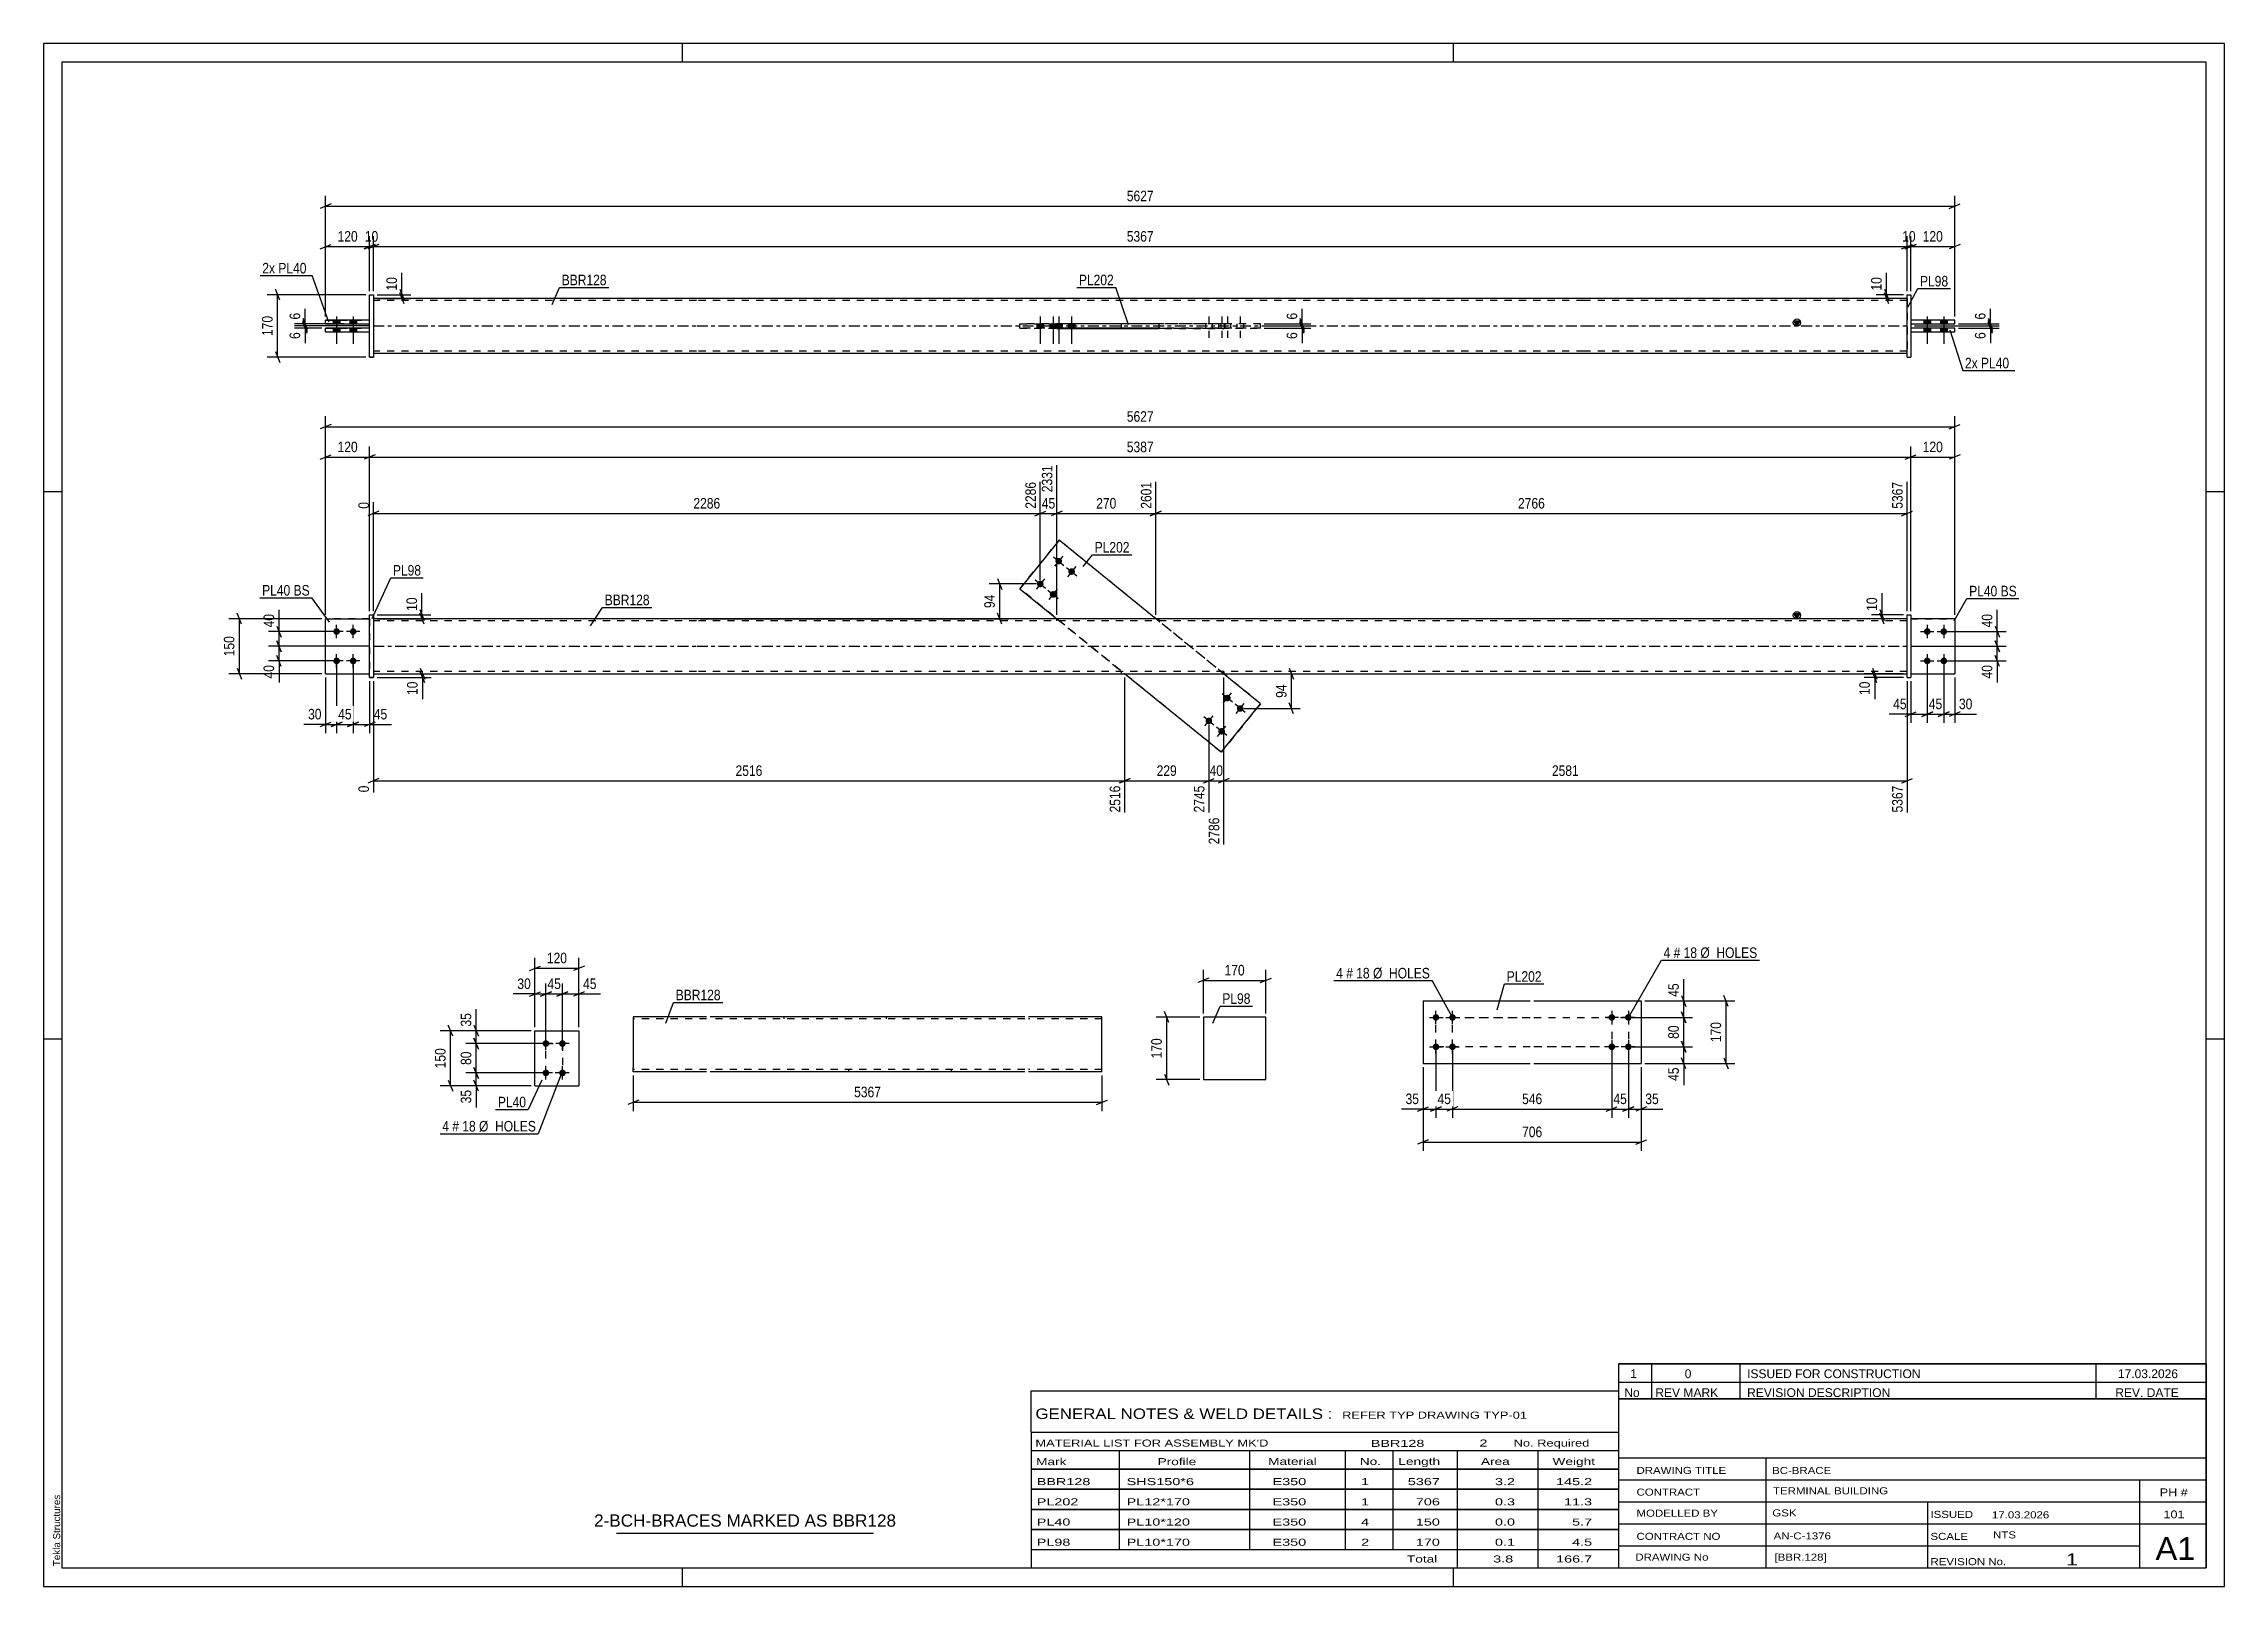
# Model space of a CAD drawing. Header units: millimetres. Extents: x 0 to 594, y 0 to 420.
import ezdxf

# ---------------------------------------------------------------- set-up
doc = ezdxf.new("R2010")
doc.units = ezdxf.units.MM
doc.linetypes.add('DXK_LINE_DOT2', pattern=[3.9198, 1.9599, -1.9599])
doc.linetypes.add('DXK_LINE_DOT3', pattern=[5.9187, 2.979, -0.9799, 0.9799, -0.9799])
doc.styles.add('Arial', font='ARIAL.TTF', dxfattribs={"height": 0.2})
doc.styles.add('Arial Narrow', font='ARIALN.TTF', dxfattribs={"height": 0.2})

# ---------------------------------------------------------------- blocks, each defined once
blk = doc.blocks.new('Unknown-580610656-1130')
at = {"color": 5, "linetype": 'Continuous'}
for p, q in [((594, 420), (0, 420)), ((0, 420), (0, 0)), ((174, 415), (174, 420)), ((384, 415), (384, 420)), ((594, 0), (594, 420)), ((589, 415), (5, 415)), ((5, 415), (5, 5)), ((589, 5), (589, 415)), ((5, 298), (0, 298)), ((594, 298), (589, 298)), ((5, 149), (0, 149)), ((594, 149), (589, 149)), ((0, 0), (594, 0)), ((5, 5), (589, 5)), ((174, 0), (174, 5)), ((384, 0), (384, 5))]:
    blk.add_line(p, q, dxfattribs=at)
at = {"color": 174, "linetype": 'Continuous', "style": 'Arial'}
blk.add_text('Tekla Structures', height=1.9102, rotation=90, dxfattribs=at).set_placement((4.5, 5.5))
blk = doc.blocks.new('Part-580610656-2167 - 2161')
at = {"color": 2, "linetype": 'Continuous'}
for p, q in [((133.82, 136.28), (133.82, 151.28)), ((133.82, 151.28), (145.82, 151.28)), ((145.82, 151.28), (145.82, 136.28)), ((133.82, 136.28), (133.82, 136.28)), ((133.82, 136.28), (145.82, 136.28)), ((145.82, 136.28), (145.82, 136.28))]:
    blk.add_line(p, q, dxfattribs=at)
at = {"color": 7, "linetype": 'DXK_LINE_DOT2'}
for p, q in [((133.82, 151.28), (145.82, 151.28)), ((133.82, 136.28), (145.82, 136.28))]:
    blk.add_line(p, q, dxfattribs=at)
blk = doc.blocks.new('Bolt-580610656-2200 - 2161')
at = {"linetype": 'Continuous'}
for points in [[(136.82, 148.68), (137, 148.66), (137.18, 148.6), (137.35, 148.5), (137.49, 148.38), (137.6, 148.23), (137.67, 148.05), (137.71, 147.87), (137.71, 147.68), (137.67, 147.5), (137.6, 147.33), (137.49, 147.17), (137.35, 147.05), (137.18, 146.95), (137, 146.9), (136.82, 146.88), (136.63, 146.9), (136.45, 146.95), (136.29, 147.05), (136.15, 147.17), (136.04, 147.33), (135.96, 147.5), (135.92, 147.68), (135.92, 147.87), (135.96, 148.05), (136.04, 148.23), (136.15, 148.38), (136.29, 148.5), (136.45, 148.6), (136.63, 148.66)], [(141.32, 148.68), (141.5, 148.66), (141.68, 148.6), (141.85, 148.5), (141.99, 148.38), (142.1, 148.23), (142.17, 148.05), (142.21, 147.87), (142.21, 147.68), (142.17, 147.5), (142.1, 147.33), (141.99, 147.17), (141.85, 147.05), (141.68, 146.95), (141.5, 146.9), (141.32, 146.88), (141.13, 146.9), (140.95, 146.95), (140.79, 147.05), (140.65, 147.17), (140.54, 147.33), (140.46, 147.5), (140.42, 147.68), (140.42, 147.87), (140.46, 148.05), (140.54, 148.23), (140.65, 148.38), (140.79, 148.5), (140.95, 148.6), (141.13, 148.66)], [(136.82, 140.68), (137, 140.66), (137.18, 140.6), (137.35, 140.5), (137.49, 140.38), (137.6, 140.23), (137.67, 140.05), (137.71, 139.87), (137.71, 139.68), (137.67, 139.5), (137.6, 139.33), (137.49, 139.17), (137.35, 139.05), (137.18, 138.95), (137, 138.9), (136.82, 138.88), (136.63, 138.9), (136.45, 138.95), (136.29, 139.05), (136.15, 139.17), (136.04, 139.33), (135.96, 139.5), (135.92, 139.68), (135.92, 139.87), (135.96, 140.05), (136.04, 140.23), (136.15, 140.38), (136.29, 140.5), (136.45, 140.6), (136.63, 140.66)], [(141.32, 140.68), (141.5, 140.66), (141.68, 140.6), (141.85, 140.5), (141.99, 140.38), (142.1, 140.23), (142.17, 140.05), (142.21, 139.87), (142.21, 139.68), (142.17, 139.5), (142.1, 139.33), (141.99, 139.17), (141.85, 139.05), (141.68, 138.95), (141.5, 138.9), (141.32, 138.88), (141.13, 138.9), (140.95, 138.95), (140.79, 139.05), (140.65, 139.17), (140.54, 139.33), (140.46, 139.5), (140.42, 139.68), (140.42, 139.87), (140.46, 140.05), (140.54, 140.23), (140.65, 140.38), (140.79, 140.5), (140.95, 140.6), (141.13, 140.66)]]:
    blk.add_hatch(color=1, dxfattribs=at).paths.add_polyline_path(points)
at = {"color": 1, "linetype": 'Continuous'}
for p, q in [((136.82, 145.98), (136.82, 149.58)), ((141.32, 145.98), (141.32, 149.58)), ((138.62, 147.78), (135.02, 147.78)), ((143.12, 147.78), (139.52, 147.78)), ((138.62, 139.78), (135.02, 139.78)), ((136.82, 137.98), (136.82, 141.58)), ((143.12, 139.78), (139.52, 139.78)), ((141.32, 137.98), (141.32, 141.58))]:
    blk.add_line(p, q, dxfattribs=at)
blk = doc.blocks.new('Part-580610656-1695 - 1673')
at = {"color": 2, "linetype": 'Continuous'}
for p, q in [((520.57, 263.45), (508.57, 263.45)), ((520.57, 263.45), (520.57, 263.45)), ((520.57, 263.45), (520.57, 248.45)), ((508.57, 248.45), (520.57, 248.45))]:
    blk.add_line(p, q, dxfattribs=at)
at = {"color": 7, "linetype": 'DXK_LINE_DOT2'}
for p, q in [((508.57, 263.45), (520.57, 263.45)), ((508.57, 263.45), (508.57, 263.45)), ((508.57, 263.45), (508.57, 248.45)), ((508.57, 248.45), (520.57, 248.45))]:
    blk.add_line(p, q, dxfattribs=at)
blk = doc.blocks.new('Part-580610656-1679 - 1673')
at = {"color": 7, "linetype": 'DXK_LINE_DOT2'}
for p, q in [((76.81, 248.45), (76.81, 263.45)), ((76.81, 263.45), (88.81, 263.45)), ((88.81, 263.45), (76.81, 263.45)), ((88.81, 263.45), (88.81, 248.45)), ((76.81, 248.45), (76.81, 248.45)), ((76.81, 248.45), (88.81, 248.45)), ((76.81, 248.45), (88.81, 248.45)), ((88.81, 248.45), (88.81, 248.45))]:
    blk.add_line(p, q, dxfattribs=at)
blk = doc.blocks.new('Part-580610656-1700 - 1673')
at = {"linetype": 'Continuous'}
blk.add_hatch(color=2, dxfattribs=at).paths.add_polyline_path([(477.57, 263.45), (476.77, 264.85), (478.37, 264.85)])
at = {"color": 2, "linetype": 'Continuous'}
for p, q in [((177.81, 263.45), (89.81, 263.45)), ((419.47, 263.45), (177.91, 263.45)), ((507.57, 263.45), (419.57, 263.45)), ((477.57, 263.45), (476.77, 264.85)), ((476.77, 264.85), (478.37, 264.85)), ((478.37, 264.85), (477.57, 263.45)), ((89.81, 248.45), (177.81, 248.45)), ((177.91, 248.45), (419.47, 248.45)), ((419.57, 248.45), (507.57, 248.45))]:
    blk.add_line(p, q, dxfattribs=at)
at = {"color": 7, "linetype": 'DXK_LINE_DOT2'}
for p, q in [((89.81, 263.45), (89.81, 248.45)), ((177.81, 262.85), (89.81, 262.85)), ((419.47, 262.85), (177.91, 262.85)), ((275.86, 263.45), (275.86, 262.85)), ((303.78, 263.45), (303.78, 262.85)), ((507.57, 262.85), (419.57, 262.85)), ((507.57, 248.45), (507.57, 263.45)), ((177.81, 249.05), (89.81, 249.05)), ((419.47, 249.05), (177.91, 249.05)), ((293.61, 248.45), (293.61, 249.05)), ((321.52, 248.45), (321.52, 249.05)), ((507.57, 249.05), (419.57, 249.05))]:
    blk.add_line(p, q, dxfattribs=at)
at = {"color": 7, "linetype": 'DXK_LINE_DOT3'}
for p, q in [((89.81, 255.95), (177.81, 255.95)), ((177.91, 255.95), (419.47, 255.95)), ((419.57, 255.95), (507.57, 255.95))]:
    blk.add_line(p, q, dxfattribs=at)
at = {"color": 2, "linetype": 'Continuous'}
blk.add_circle((477.57, 264.35), 1, dxfattribs=at)
blk = doc.blocks.new('Part-580610656-1684 - 1673')
at = {"color": 2, "linetype": 'Continuous'}
for p, q in [((76.81, 248.45), (76.81, 263.45)), ((76.81, 263.45), (88.81, 263.45)), ((76.81, 248.45), (76.81, 248.45)), ((76.81, 248.45), (88.81, 248.45))]:
    blk.add_line(p, q, dxfattribs=at)
at = {"color": 7, "linetype": 'DXK_LINE_DOT2'}
for p, q in [((88.81, 263.45), (76.81, 263.45)), ((88.81, 263.45), (88.81, 248.45)), ((76.81, 248.45), (76.81, 248.45)), ((76.81, 248.45), (88.81, 248.45)), ((88.81, 248.45), (88.81, 248.45))]:
    blk.add_line(p, q, dxfattribs=at)
blk = doc.blocks.new('Part-580610656-1685 - 1673')
at = {"color": 2, "linetype": 'Continuous'}
for p, q in [((507.57, 264.45), (508.57, 264.45)), ((507.57, 247.45), (507.57, 264.45)), ((508.57, 264.45), (508.57, 247.45)), ((507.57, 247.45), (507.57, 247.45)), ((507.57, 247.45), (508.57, 247.45))]:
    blk.add_line(p, q, dxfattribs=at)
at = {"color": 7, "linetype": 'DXK_LINE_DOT2'}
for p, q in [((507.57, 264.45), (508.57, 264.45)), ((507.57, 247.45), (508.57, 247.45))]:
    blk.add_line(p, q, dxfattribs=at)
blk = doc.blocks.new('Part-580610656-1690 - 1673')
at = {"color": 7, "linetype": 'DXK_LINE_DOT2'}
for p, q in [((508.57, 263.45), (520.57, 263.45)), ((520.57, 263.45), (508.57, 263.45)), ((508.57, 263.45), (508.57, 263.45)), ((508.57, 263.45), (508.57, 248.45)), ((520.57, 263.45), (520.57, 263.45)), ((520.57, 263.45), (520.57, 248.45)), ((508.57, 248.45), (520.57, 248.45)), ((508.57, 248.45), (520.57, 248.45))]:
    blk.add_line(p, q, dxfattribs=at)
blk = doc.blocks.new('Bolt-580610656-1706 - 1673')
at = {"linetype": 'Continuous'}
for points in [[(277.08, 279.8), (277.21, 279.67), (277.31, 279.51), (277.38, 279.34), (277.41, 279.15), (277.4, 278.96), (277.35, 278.78), (277.26, 278.61), (277.15, 278.47), (277, 278.35), (276.83, 278.26), (276.65, 278.21), (276.46, 278.2), (276.28, 278.23), (276.1, 278.3), (275.94, 278.4), (275.81, 278.54), (275.71, 278.7), (275.64, 278.87), (275.61, 279.06), (275.62, 279.25), (275.67, 279.43), (275.76, 279.59), (275.87, 279.74), (276.02, 279.86), (276.19, 279.94), (276.37, 279.99), (276.56, 280), (276.74, 279.97), (276.92, 279.91)], [(272.04, 273.59), (272.17, 273.46), (272.27, 273.3), (272.34, 273.12), (272.37, 272.94), (272.36, 272.75), (272.31, 272.57), (272.22, 272.4), (272.1, 272.25), (271.96, 272.14), (271.79, 272.05), (271.61, 272), (271.42, 271.99), (271.23, 272.02), (271.06, 272.09), (270.9, 272.19), (270.77, 272.33), (270.67, 272.48), (270.6, 272.66), (270.57, 272.85), (270.58, 273.03), (270.63, 273.22), (270.71, 273.38), (270.83, 273.53), (270.98, 273.65), (271.15, 273.73), (271.33, 273.78), (271.52, 273.79), (271.7, 273.76), (271.88, 273.69)], [(280.57, 276.97), (280.7, 276.83), (280.81, 276.68), (280.87, 276.5), (280.9, 276.31), (280.89, 276.13), (280.84, 275.94), (280.76, 275.78), (280.64, 275.63), (280.49, 275.51), (280.33, 275.43), (280.14, 275.38), (279.96, 275.37), (279.77, 275.4), (279.59, 275.47), (279.44, 275.57), (279.3, 275.7), (279.2, 275.86), (279.13, 276.04), (279.1, 276.22), (279.11, 276.41), (279.16, 276.59), (279.25, 276.76), (279.37, 276.9), (279.51, 277.02), (279.68, 277.11), (279.86, 277.16), (280.05, 277.17), (280.24, 277.14), (280.41, 277.07)], [(275.53, 270.75), (275.66, 270.62), (275.76, 270.46), (275.83, 270.29), (275.86, 270.1), (275.85, 269.91), (275.8, 269.73), (275.72, 269.57), (275.6, 269.42), (275.45, 269.3), (275.28, 269.22), (275.1, 269.17), (274.91, 269.16), (274.73, 269.19), (274.55, 269.25), (274.4, 269.36), (274.26, 269.49), (274.16, 269.65), (274.09, 269.82), (274.06, 270.01), (274.07, 270.2), (274.12, 270.38), (274.21, 270.55), (274.33, 270.69), (274.47, 270.81), (274.64, 270.9), (274.82, 270.95), (275.01, 270.95), (275.2, 270.93), (275.37, 270.86)]]:
    blk.add_hatch(color=1, dxfattribs=at).paths.add_polyline_path(points)
at = {"color": 1, "linetype": 'Continuous'}
for p, q in [((275.11, 280.24), (277.91, 277.97)), ((277.64, 280.5), (275.38, 277.71)), ((270.07, 274.03), (272.87, 271.76)), ((272.6, 274.29), (270.33, 271.49)), ((278.61, 277.4), (281.4, 275.13)), ((281.14, 277.67), (278.87, 274.87)), ((273.56, 271.19), (276.36, 268.92)), ((276.1, 271.45), (273.83, 268.66))]:
    blk.add_line(p, q, dxfattribs=at)
blk = doc.blocks.new('Bolt-580610656-1707 - 1673')
at = {"linetype": 'Continuous'}
for points in [[(321.86, 241.14), (321.73, 241.27), (321.62, 241.43), (321.56, 241.61), (321.53, 241.79), (321.54, 241.98), (321.59, 242.16), (321.67, 242.33), (321.79, 242.48), (321.94, 242.59), (322.1, 242.68), (322.29, 242.73), (322.47, 242.74), (322.66, 242.71), (322.83, 242.64), (322.99, 242.54), (323.13, 242.41), (323.23, 242.25), (323.29, 242.07), (323.32, 241.89), (323.31, 241.7), (323.27, 241.52), (323.18, 241.35), (323.06, 241.2), (322.91, 241.08), (322.75, 241), (322.57, 240.95), (322.38, 240.94), (322.19, 240.97), (322.02, 241.04)], [(325.35, 238.3), (325.22, 238.44), (325.12, 238.6), (325.05, 238.77), (325.02, 238.96), (325.03, 239.15), (325.08, 239.33), (325.17, 239.49), (325.28, 239.64), (325.43, 239.76), (325.6, 239.84), (325.78, 239.89), (325.97, 239.9), (326.15, 239.87), (326.33, 239.81), (326.49, 239.7), (326.62, 239.57), (326.72, 239.41), (326.79, 239.24), (326.82, 239.05), (326.81, 238.86), (326.76, 238.68), (326.67, 238.51), (326.56, 238.37), (326.41, 238.25), (326.24, 238.16), (326.06, 238.11), (325.87, 238.1), (325.69, 238.13), (325.51, 238.2)], [(316.82, 234.93), (316.68, 235.06), (316.58, 235.22), (316.51, 235.4), (316.49, 235.58), (316.5, 235.77), (316.54, 235.95), (316.63, 236.12), (316.75, 236.26), (316.89, 236.38), (317.06, 236.47), (317.24, 236.52), (317.43, 236.53), (317.62, 236.5), (317.79, 236.43), (317.95, 236.33), (318.08, 236.19), (318.19, 236.04), (318.25, 235.86), (318.28, 235.67), (318.27, 235.49), (318.22, 235.3), (318.14, 235.14), (318.02, 234.99), (317.87, 234.87), (317.71, 234.79), (317.52, 234.74), (317.34, 234.73), (317.15, 234.76), (316.97, 234.83)], [(320.31, 232.09), (320.18, 232.23), (320.08, 232.38), (320.01, 232.56), (319.98, 232.75), (319.99, 232.93), (320.04, 233.12), (320.12, 233.28), (320.24, 233.43), (320.39, 233.55), (320.56, 233.63), (320.74, 233.68), (320.93, 233.69), (321.11, 233.66), (321.29, 233.59), (321.45, 233.49), (321.58, 233.36), (321.68, 233.2), (321.75, 233.02), (321.78, 232.84), (321.77, 232.65), (321.72, 232.47), (321.63, 232.3), (321.51, 232.15), (321.37, 232.04), (321.2, 231.95), (321.02, 231.9), (320.83, 231.89), (320.64, 231.92), (320.47, 231.99)]]:
    blk.add_hatch(color=1, dxfattribs=at).paths.add_polyline_path(points)
at = {"color": 1, "linetype": 'Continuous'}
for p, q in [((323.82, 240.71), (321.03, 242.97)), ((321.29, 240.44), (323.56, 243.24)), ((327.32, 237.87), (324.52, 240.14)), ((324.79, 237.61), (327.05, 240.4)), ((318.78, 234.49), (315.99, 236.76)), ((316.25, 234.23), (318.52, 237.03)), ((322.28, 231.66), (319.48, 233.93)), ((319.74, 231.39), (322.01, 234.19))]:
    blk.add_line(p, q, dxfattribs=at)
blk = doc.blocks.new('Bolt-580610656-1709 - 1673')
at = {"linetype": 'Continuous'}
for points in [[(79.81, 259.05), (79.63, 259.07), (79.45, 259.13), (79.29, 259.22), (79.15, 259.35), (79.04, 259.5), (78.96, 259.67), (78.92, 259.85), (78.92, 260.04), (78.96, 260.23), (79.04, 260.4), (79.15, 260.55), (79.29, 260.68), (79.45, 260.77), (79.63, 260.83), (79.81, 260.85), (80, 260.83), (80.18, 260.77), (80.34, 260.68), (80.48, 260.55), (80.59, 260.4), (80.67, 260.23), (80.71, 260.04), (80.71, 259.85), (80.67, 259.67), (80.59, 259.5), (80.48, 259.35), (80.34, 259.22), (80.18, 259.13), (80, 259.07)], [(84.31, 259.05), (84.13, 259.07), (83.95, 259.13), (83.79, 259.22), (83.65, 259.35), (83.54, 259.5), (83.46, 259.67), (83.42, 259.85), (83.42, 260.04), (83.46, 260.23), (83.54, 260.4), (83.65, 260.55), (83.79, 260.68), (83.95, 260.77), (84.13, 260.83), (84.31, 260.85), (84.5, 260.83), (84.68, 260.77), (84.84, 260.68), (84.98, 260.55), (85.09, 260.4), (85.17, 260.23), (85.21, 260.04), (85.21, 259.85), (85.17, 259.67), (85.09, 259.5), (84.98, 259.35), (84.84, 259.22), (84.68, 259.13), (84.5, 259.07)], [(79.81, 251.05), (79.63, 251.07), (79.45, 251.13), (79.29, 251.22), (79.15, 251.35), (79.04, 251.5), (78.96, 251.67), (78.92, 251.85), (78.92, 252.04), (78.96, 252.23), (79.04, 252.4), (79.15, 252.55), (79.29, 252.68), (79.45, 252.77), (79.63, 252.83), (79.81, 252.85), (80, 252.83), (80.18, 252.77), (80.34, 252.68), (80.48, 252.55), (80.59, 252.4), (80.67, 252.23), (80.71, 252.04), (80.71, 251.85), (80.67, 251.67), (80.59, 251.5), (80.48, 251.35), (80.34, 251.22), (80.18, 251.13), (80, 251.07)], [(84.31, 251.05), (84.13, 251.07), (83.95, 251.13), (83.79, 251.22), (83.65, 251.35), (83.54, 251.5), (83.46, 251.67), (83.42, 251.85), (83.42, 252.04), (83.46, 252.23), (83.54, 252.4), (83.65, 252.55), (83.79, 252.68), (83.95, 252.77), (84.13, 252.83), (84.31, 252.85), (84.5, 252.83), (84.68, 252.77), (84.84, 252.68), (84.98, 252.55), (85.09, 252.4), (85.17, 252.23), (85.21, 252.04), (85.21, 251.85), (85.17, 251.67), (85.09, 251.5), (84.98, 251.35), (84.84, 251.22), (84.68, 251.13), (84.5, 251.07)]]:
    blk.add_hatch(color=1, dxfattribs=at).paths.add_polyline_path(points)
at = {"color": 1, "linetype": 'Continuous'}
for p, q in [((79.81, 258.15), (79.81, 261.75)), ((84.31, 258.15), (84.31, 261.75)), ((81.61, 259.95), (78.01, 259.95)), ((86.11, 259.95), (82.51, 259.95)), ((81.61, 251.95), (78.01, 251.95)), ((79.81, 250.15), (79.81, 253.75)), ((86.11, 251.95), (82.51, 251.95)), ((84.31, 250.15), (84.31, 253.75))]:
    blk.add_line(p, q, dxfattribs=at)
blk = doc.blocks.new('Bolt-580610656-1710 - 1673')
at = {"linetype": 'Continuous'}
for points in [[(513.07, 260.85), (513.26, 260.83), (513.44, 260.77), (513.6, 260.68), (513.74, 260.55), (513.85, 260.4), (513.93, 260.23), (513.97, 260.04), (513.97, 259.85), (513.93, 259.67), (513.85, 259.5), (513.74, 259.35), (513.6, 259.22), (513.44, 259.13), (513.26, 259.07), (513.07, 259.05), (512.89, 259.07), (512.71, 259.13), (512.54, 259.22), (512.4, 259.35), (512.29, 259.5), (512.22, 259.67), (512.18, 259.85), (512.18, 260.04), (512.22, 260.23), (512.29, 260.4), (512.4, 260.55), (512.54, 260.68), (512.71, 260.77), (512.89, 260.83)], [(517.57, 260.85), (517.76, 260.83), (517.94, 260.77), (518.1, 260.68), (518.24, 260.55), (518.35, 260.4), (518.43, 260.23), (518.47, 260.04), (518.47, 259.85), (518.43, 259.67), (518.35, 259.5), (518.24, 259.35), (518.1, 259.22), (517.94, 259.13), (517.76, 259.07), (517.57, 259.05), (517.39, 259.07), (517.21, 259.13), (517.04, 259.22), (516.9, 259.35), (516.79, 259.5), (516.72, 259.67), (516.68, 259.85), (516.68, 260.04), (516.72, 260.23), (516.79, 260.4), (516.9, 260.55), (517.04, 260.68), (517.21, 260.77), (517.39, 260.83)], [(513.07, 252.85), (513.26, 252.83), (513.44, 252.77), (513.6, 252.68), (513.74, 252.55), (513.85, 252.4), (513.93, 252.23), (513.97, 252.04), (513.97, 251.85), (513.93, 251.67), (513.85, 251.5), (513.74, 251.35), (513.6, 251.22), (513.44, 251.13), (513.26, 251.07), (513.07, 251.05), (512.89, 251.07), (512.71, 251.13), (512.54, 251.22), (512.4, 251.35), (512.29, 251.5), (512.22, 251.67), (512.18, 251.85), (512.18, 252.04), (512.22, 252.23), (512.29, 252.4), (512.4, 252.55), (512.54, 252.68), (512.71, 252.77), (512.89, 252.83)], [(517.57, 252.85), (517.76, 252.83), (517.94, 252.77), (518.1, 252.68), (518.24, 252.55), (518.35, 252.4), (518.43, 252.23), (518.47, 252.04), (518.47, 251.85), (518.43, 251.67), (518.35, 251.5), (518.24, 251.35), (518.1, 251.22), (517.94, 251.13), (517.76, 251.07), (517.57, 251.05), (517.39, 251.07), (517.21, 251.13), (517.04, 251.22), (516.9, 251.35), (516.79, 251.5), (516.72, 251.67), (516.68, 251.85), (516.68, 252.04), (516.72, 252.23), (516.79, 252.4), (516.9, 252.55), (517.04, 252.68), (517.21, 252.77), (517.39, 252.83)]]:
    blk.add_hatch(color=1, dxfattribs=at).paths.add_polyline_path(points)
at = {"color": 1, "linetype": 'Continuous'}
for p, q in [((513.07, 261.75), (513.07, 258.15)), ((517.57, 261.75), (517.57, 258.15)), ((511.27, 259.95), (514.87, 259.95)), ((515.77, 259.95), (519.37, 259.95)), ((511.27, 251.95), (514.87, 251.95)), ((513.07, 253.75), (513.07, 250.15)), ((515.77, 251.95), (519.37, 251.95)), ((517.57, 253.75), (517.57, 250.15))]:
    blk.add_line(p, q, dxfattribs=at)
blk = doc.blocks.new('Part-580610656-1715 - 1673')
at = {"color": 2, "linetype": 'Continuous'}
for p, q in [((276.63, 284.8), (265.91, 271.6)), ((276.63, 284.8), (276.63, 284.8)), ((302.94, 263.45), (276.63, 284.8)), ((265.91, 271.6), (275.96, 263.45)), ((265.91, 271.6), (265.91, 271.6)), ((320.76, 227.09), (294.45, 248.45)), ((331.47, 240.29), (321.42, 248.45)), ((320.76, 227.09), (331.47, 240.29)), ((331.47, 240.29), (331.47, 240.29)), ((320.76, 227.09), (320.76, 227.09))]:
    blk.add_line(p, q, dxfattribs=at)
at = {"color": 7, "linetype": 'DXK_LINE_DOT2'}
for p, q in [((265.91, 271.6), (276.63, 284.8)), ((331.47, 240.29), (276.63, 284.8)), ((320.76, 227.09), (265.91, 271.6)), ((275.96, 263.45), (294.45, 248.45)), ((321.42, 248.45), (302.94, 263.45)), ((331.47, 240.29), (320.76, 227.09))]:
    blk.add_line(p, q, dxfattribs=at)
blk = doc.blocks.new('Part-580610656-1720 - 1673')
at = {"color": 2, "linetype": 'Continuous'}
for p, q in [((88.81, 264.45), (89.81, 264.45)), ((88.81, 247.45), (88.81, 264.45)), ((89.81, 264.45), (89.81, 264.45)), ((89.81, 264.45), (89.81, 247.45)), ((88.81, 247.45), (89.81, 247.45))]:
    blk.add_line(p, q, dxfattribs=at)
at = {"color": 7, "linetype": 'DXK_LINE_DOT2'}
for p, q in [((88.81, 264.45), (89.81, 264.45)), ((89.81, 247.45), (88.81, 247.45)), ((88.81, 247.45), (88.81, 247.45)), ((89.81, 247.45), (89.81, 247.45))]:
    blk.add_line(p, q, dxfattribs=at)
blk = doc.blocks.new('Part-580610656-1418 - 1367')
at = {"color": 2, "linetype": 'Continuous'}
for p, q in [((76.81, 341.55), (76.81, 342.55)), ((88.81, 342.55), (76.81, 342.55)), ((76.81, 341.55), (76.81, 341.55)), ((76.81, 341.55), (88.81, 341.55))]:
    blk.add_line(p, q, dxfattribs=at)
at = {"color": 7, "linetype": 'DXK_LINE_DOT2'}
for p, q in [((76.81, 342.55), (88.81, 342.55)), ((76.81, 341.55), (88.81, 341.55)), ((88.81, 341.55), (88.81, 342.55))]:
    blk.add_line(p, q, dxfattribs=at)
blk = doc.blocks.new('Bolt-580610656-1370 - 1367')
at = {"linetype": 'Continuous'}
for points in [[(78.91, 343.75), (80.71, 343.75), (80.71, 344.75), (78.91, 344.75)], [(78.91, 343.75), (80.71, 343.75), (80.71, 344.75), (78.91, 344.75)], [(83.41, 343.75), (85.21, 343.75), (85.21, 344.75), (83.41, 344.75)], [(83.41, 343.75), (85.21, 343.75), (85.21, 344.75), (83.41, 344.75)], [(78.91, 341.55), (80.71, 341.55), (80.71, 342.55), (78.91, 342.55)], [(78.91, 341.55), (80.71, 341.55), (80.71, 342.55), (78.91, 342.55)], [(83.41, 341.55), (85.21, 341.55), (85.21, 342.55), (83.41, 342.55)], [(83.41, 341.55), (85.21, 341.55), (85.21, 342.55), (83.41, 342.55)]]:
    blk.add_hatch(color=1, dxfattribs=at).paths.add_polyline_path(points)
at = {"color": 1, "linetype": 'Continuous'}
for p, q in [((78.91, 344.75), (78.91, 343.75)), ((78.91, 344.75), (78.91, 343.75)), ((79.81, 345.75), (79.81, 338.25)), ((79.81, 345.75), (79.81, 338.25)), ((80.71, 344.75), (80.71, 343.75)), ((80.71, 344.75), (80.71, 343.75)), ((83.41, 344.75), (83.41, 343.75)), ((83.41, 344.75), (83.41, 343.75)), ((84.31, 345.75), (84.31, 338.25)), ((84.31, 345.75), (84.31, 338.25)), ((85.21, 344.75), (85.21, 343.75)), ((85.21, 344.75), (85.21, 343.75)), ((78.91, 342.55), (78.91, 341.55)), ((78.91, 342.55), (78.91, 341.55)), ((80.71, 342.55), (80.71, 341.55)), ((80.71, 342.55), (80.71, 341.55)), ((83.41, 342.55), (83.41, 341.55)), ((83.41, 342.55), (83.41, 341.55)), ((85.21, 342.55), (85.21, 341.55)), ((85.21, 342.55), (85.21, 341.55))]:
    blk.add_line(p, q, dxfattribs=at)
blk = doc.blocks.new('Bolt-580610656-1435 - 1367')
at = {"color": 1, "linetype": 'DXK_LINE_DOT2'}
for p, q in [((317.38, 345.75), (317.38, 338.25)), ((320.88, 345.75), (320.88, 338.25)), ((322.43, 345.75), (322.43, 338.25)), ((325.92, 345.75), (325.92, 338.25)), ((316.48, 343.75), (316.48, 342.55)), ((318.28, 343.75), (318.28, 342.55)), ((319.98, 343.75), (319.98, 342.55)), ((321.53, 343.75), (321.53, 342.55)), ((321.78, 343.75), (321.78, 342.55)), ((323.33, 343.75), (323.33, 342.55)), ((325.02, 343.75), (325.02, 342.55)), ((326.82, 343.75), (326.82, 342.55))]:
    blk.add_line(p, q, dxfattribs=at)
blk = doc.blocks.new('Bolt-580610656-1371 - 1367')
at = {"linetype": 'Continuous'}
for points in [[(513.97, 344.75), (512.17, 344.75), (512.17, 343.75), (513.97, 343.75)], [(513.97, 344.75), (512.17, 344.75), (512.17, 343.75), (513.97, 343.75)], [(518.47, 344.75), (516.67, 344.75), (516.67, 343.75), (518.47, 343.75)], [(518.47, 344.75), (516.67, 344.75), (516.67, 343.75), (518.47, 343.75)], [(513.97, 342.55), (512.17, 342.55), (512.17, 341.55), (513.97, 341.55)], [(513.97, 342.55), (512.17, 342.55), (512.17, 341.55), (513.97, 341.55)], [(518.47, 342.55), (516.67, 342.55), (516.67, 341.55), (518.47, 341.55)], [(518.47, 342.55), (516.67, 342.55), (516.67, 341.55), (518.47, 341.55)]]:
    blk.add_hatch(color=1, dxfattribs=at).paths.add_polyline_path(points)
at = {"color": 1, "linetype": 'Continuous'}
for p, q in [((512.17, 344.75), (512.17, 343.75)), ((512.17, 344.75), (512.17, 343.75)), ((513.07, 345.75), (513.07, 338.25)), ((513.07, 345.75), (513.07, 338.25)), ((513.97, 344.75), (513.97, 343.75)), ((513.97, 344.75), (513.97, 343.75)), ((516.67, 344.75), (516.67, 343.75)), ((516.67, 344.75), (516.67, 343.75)), ((517.57, 345.75), (517.57, 338.25)), ((517.57, 345.75), (517.57, 338.25)), ((518.47, 344.75), (518.47, 343.75)), ((518.47, 344.75), (518.47, 343.75)), ((512.17, 342.55), (512.17, 341.55)), ((512.17, 342.55), (512.17, 341.55)), ((513.97, 342.55), (513.97, 341.55)), ((513.97, 342.55), (513.97, 341.55)), ((516.67, 342.55), (516.67, 341.55)), ((516.67, 342.55), (516.67, 341.55)), ((518.47, 342.55), (518.47, 341.55)), ((518.47, 342.55), (518.47, 341.55))]:
    blk.add_line(p, q, dxfattribs=at)
blk = doc.blocks.new('Part-580610656-1456 - 1367')
at = {"linetype": 'Continuous'}
blk.add_hatch(color=2, dxfattribs=at).paths.add_polyline_path([(477.57, 343.15), (476.77, 344.55), (478.37, 344.55)])
at = {"color": 2, "linetype": 'Continuous'}
for p, q in [((177.81, 350.65), (89.81, 350.65)), ((419.47, 350.65), (177.91, 350.65)), ((507.57, 350.65), (419.57, 350.65)), ((477.57, 343.15), (476.77, 344.55)), ((476.77, 344.55), (478.37, 344.55)), ((478.37, 344.55), (477.57, 343.15)), ((275.86, 343.85), (275.86, 343.76)), ((275.86, 343.85), (303.78, 343.85)), ((275.86, 343.85), (275.86, 343.85)), ((275.86, 342.45), (275.86, 342.56)), ((275.86, 342.45), (303.78, 342.45)), ((293.61, 343.85), (293.61, 343.75)), ((293.61, 342.45), (293.61, 342.55)), ((303.78, 343.85), (303.78, 342.45)), ((177.81, 335.65), (89.81, 335.65)), ((419.47, 335.65), (177.91, 335.65)), ((507.57, 335.65), (419.57, 335.65))]:
    blk.add_line(p, q, dxfattribs=at)
at = {"color": 7, "linetype": 'DXK_LINE_DOT2'}
for p, q in [((89.81, 350.65), (89.81, 335.65)), ((507.57, 350.65), (507.57, 335.65)), ((177.81, 350.05), (89.81, 350.05)), ((419.47, 350.05), (177.91, 350.05)), ((507.57, 350.05), (419.57, 350.05)), ((275.86, 343.85), (303.78, 343.85)), ((275.86, 342.56), (275.86, 343.76)), ((275.86, 342.45), (303.78, 342.45)), ((293.61, 343.85), (321.52, 343.85)), ((293.61, 343.85), (293.61, 343.85)), ((293.61, 343.85), (321.52, 343.85)), ((293.61, 343.75), (293.61, 343.85)), ((293.61, 342.55), (293.61, 343.75)), ((293.61, 342.45), (293.61, 342.45)), ((293.61, 342.45), (293.61, 342.45)), ((321.52, 342.45), (293.61, 342.45)), ((293.61, 342.45), (321.52, 342.45)), ((321.52, 343.85), (321.52, 342.45)), ((177.81, 336.25), (89.81, 336.25)), ((419.47, 336.25), (177.91, 336.25)), ((507.57, 336.25), (419.57, 336.25))]:
    blk.add_line(p, q, dxfattribs=at)
at = {"color": 7, "linetype": 'DXK_LINE_DOT3'}
for p, q in [((89.81, 343.15), (177.81, 343.15)), ((177.91, 343.15), (419.47, 343.15)), ((419.57, 343.15), (507.57, 343.15))]:
    blk.add_line(p, q, dxfattribs=at)
at = {"color": 2, "linetype": 'Continuous'}
blk.add_circle((477.57, 344.05), 1, dxfattribs=at)
blk = doc.blocks.new('Part-580610656-1413 - 1367')
at = {"color": 2, "linetype": 'Continuous'}
for p, q in [((76.81, 343.75), (76.81, 344.75)), ((88.81, 344.75), (76.81, 344.75)), ((76.81, 343.75), (76.81, 343.75)), ((76.81, 343.75), (88.81, 343.75))]:
    blk.add_line(p, q, dxfattribs=at)
at = {"color": 7, "linetype": 'DXK_LINE_DOT2'}
for p, q in [((76.81, 344.75), (88.81, 344.75)), ((88.81, 343.75), (88.81, 344.75)), ((76.81, 343.75), (88.81, 343.75))]:
    blk.add_line(p, q, dxfattribs=at)
blk = doc.blocks.new('Part-580610656-1461 - 1367')
at = {"color": 2, "linetype": 'Continuous'}
for p, q in [((520.57, 342.55), (508.57, 342.55)), ((508.57, 341.55), (520.57, 341.55)), ((520.57, 341.55), (520.57, 342.55))]:
    blk.add_line(p, q, dxfattribs=at)
at = {"color": 7, "linetype": 'DXK_LINE_DOT2'}
for p, q in [((508.57, 342.55), (508.57, 341.55)), ((520.57, 342.55), (508.57, 342.55)), ((508.57, 341.55), (520.57, 341.55))]:
    blk.add_line(p, q, dxfattribs=at)
blk = doc.blocks.new('Part-580610656-1397 - 1367')
at = {"color": 7, "linetype": 'DXK_LINE_DOT2'}
for p, q in [((265.91, 343.75), (276.63, 343.76)), ((320.76, 343.75), (265.91, 343.75)), ((276.63, 342.56), (265.91, 342.55)), ((265.91, 342.55), (320.76, 342.55)), ((331.47, 343.75), (303.78, 343.75)), ((331.47, 342.55), (303.78, 342.55)), ((320.76, 342.55), (320.76, 343.75)), ((331.47, 343.75), (320.76, 343.75)), ((320.76, 342.55), (331.47, 342.55)), ((331.47, 342.55), (331.47, 343.75))]:
    blk.add_line(p, q, dxfattribs=at)
at = {"color": 2, "linetype": 'Continuous'}
for p, q in [((265.91, 342.55), (265.91, 343.75)), ((276.63, 342.56), (276.63, 343.76)), ((303.78, 343.75), (276.63, 343.76)), ((303.78, 342.55), (276.63, 342.56))]:
    blk.add_line(p, q, dxfattribs=at)
blk = doc.blocks.new('Part-580610656-1398 - 1367')
at = {"color": 2, "linetype": 'Continuous'}
for p, q in [((88.81, 351.65), (89.81, 351.65)), ((88.81, 334.65), (88.81, 351.65)), ((89.81, 351.65), (89.81, 351.65)), ((89.81, 351.65), (89.81, 334.65)), ((89.81, 334.65), (88.81, 334.65)), ((88.81, 334.65), (88.81, 334.65))]:
    blk.add_line(p, q, dxfattribs=at)
at = {"color": 7, "linetype": 'DXK_LINE_DOT2'}
for p, q in [((88.81, 351.65), (89.81, 351.65)), ((88.81, 334.65), (89.81, 334.65)), ((88.81, 334.65), (88.81, 334.65))]:
    blk.add_line(p, q, dxfattribs=at)
blk = doc.blocks.new('Part-580610656-1433 - 1367')
at = {"color": 2, "linetype": 'Continuous'}
for p, q in [((507.57, 351.65), (507.57, 351.65)), ((507.57, 334.65), (507.57, 351.65)), ((507.57, 351.65), (508.57, 351.65)), ((508.57, 351.65), (508.57, 351.65)), ((508.57, 351.65), (508.57, 334.65)), ((507.57, 334.65), (508.57, 334.65)), ((507.57, 334.65), (507.57, 334.65)), ((508.57, 334.65), (508.57, 334.65))]:
    blk.add_line(p, q, dxfattribs=at)
at = {"color": 7, "linetype": 'DXK_LINE_DOT2'}
for p, q in [((507.57, 351.65), (508.57, 351.65)), ((507.57, 334.65), (508.57, 334.65)), ((508.57, 334.65), (508.57, 334.65))]:
    blk.add_line(p, q, dxfattribs=at)
blk = doc.blocks.new('Bolt-580610656-1436 - 1367')
at = {"linetype": 'Continuous'}
for points in [[(272.37, 343.75), (270.57, 343.75), (270.57, 342.55), (272.37, 342.55)], [(275.86, 343.75), (274.06, 343.75), (274.06, 342.55), (275.86, 342.55)], [(277.41, 343.75), (275.61, 343.75), (275.61, 342.55), (277.41, 342.55)], [(280.9, 343.75), (279.1, 343.75), (279.1, 342.55), (280.9, 342.55)]]:
    blk.add_hatch(color=1, dxfattribs=at).paths.add_polyline_path(points)
at = {"color": 1, "linetype": 'Continuous'}
for p, q in [((271.47, 345.75), (271.47, 338.25)), ((274.96, 345.75), (274.96, 338.25)), ((276.51, 345.75), (276.51, 338.25)), ((280, 345.75), (280, 338.25)), ((270.57, 343.75), (270.57, 342.55)), ((272.37, 343.75), (272.37, 342.55)), ((274.06, 343.75), (274.06, 342.55)), ((275.61, 343.75), (275.61, 342.55)), ((275.86, 343.75), (275.86, 342.55)), ((277.41, 343.75), (277.41, 342.55)), ((279.1, 343.75), (279.1, 342.55)), ((280.9, 343.75), (280.9, 342.55))]:
    blk.add_line(p, q, dxfattribs=at)
blk = doc.blocks.new('Part-580610656-1466 - 1367')
at = {"color": 2, "linetype": 'Continuous'}
for p, q in [((520.57, 344.75), (508.57, 344.75)), ((520.57, 343.75), (520.57, 344.75)), ((508.57, 343.75), (520.57, 343.75))]:
    blk.add_line(p, q, dxfattribs=at)
at = {"color": 7, "linetype": 'DXK_LINE_DOT2'}
for p, q in [((508.57, 344.75), (508.57, 343.75)), ((520.57, 344.75), (508.57, 344.75)), ((508.57, 343.75), (520.57, 343.75))]:
    blk.add_line(p, q, dxfattribs=at)
blk = doc.blocks.new('Bolt-580610656-2463 - 2457')
at = {"linetype": 'Continuous'}
for points in [[(379.25, 155.79, -1), (379.25, 153.99, -1)], [(383.75, 155.79, -1), (383.75, 153.99, -1)], [(379.25, 147.79, -1), (379.25, 145.99, -1)], [(383.75, 147.79, -1), (383.75, 145.99, -1)]]:
    blk.add_hatch(color=1, dxfattribs=at).paths.add_polyline_path(points)
at = {"color": 1, "linetype": 'Continuous'}
for p, q in [((377.45, 154.89), (381.05, 154.89)), ((379.25, 153.09), (379.25, 156.69)), ((381.95, 154.89), (385.55, 154.89)), ((383.75, 153.09), (383.75, 156.69)), ((379.25, 145.09), (379.25, 148.69)), ((383.75, 145.09), (383.75, 148.69)), ((377.45, 146.89), (381.05, 146.89)), ((381.95, 146.89), (385.55, 146.89))]:
    blk.add_line(p, q, dxfattribs=at)
blk = doc.blocks.new('Bolt-580610656-2468 - 2457')
at = {"linetype": 'Continuous'}
for points in [[(427.15, 153.99, -1), (427.15, 155.79, -1)], [(431.65, 153.99, -1), (431.65, 155.79, -1)], [(427.15, 145.99, -1), (427.15, 147.79, -1)], [(431.65, 145.99, -1), (431.65, 147.79, -1)]]:
    blk.add_hatch(color=1, dxfattribs=at).paths.add_polyline_path(points)
at = {"color": 1, "linetype": 'Continuous'}
for p, q in [((428.95, 154.89), (425.35, 154.89)), ((427.15, 156.69), (427.15, 153.09)), ((433.45, 154.89), (429.85, 154.89)), ((431.65, 156.69), (431.65, 153.09)), ((427.15, 148.69), (427.15, 145.09)), ((431.65, 148.69), (431.65, 145.09)), ((428.95, 146.89), (425.35, 146.89)), ((433.45, 146.89), (429.85, 146.89))]:
    blk.add_line(p, q, dxfattribs=at)
blk = doc.blocks.new('Part-580610656-2473 - 2457')
at = {"color": 2, "linetype": 'Continuous'}
for p, q in [((375.75, 159.39), (375.75, 142.39)), ((375.75, 159.39), (404.95, 159.39)), ((405.95, 159.39), (435.15, 159.39)), ((435.15, 159.39), (435.15, 142.39)), ((375.75, 142.39), (404.95, 142.39)), ((405.95, 142.39), (435.15, 142.39))]:
    blk.add_line(p, q, dxfattribs=at)
blk = doc.blocks.new('Part-580610656-2404 - 2398')
at = {"color": 2, "linetype": 'Continuous'}
for p, q in [((332.91, 154.97), (315.91, 154.97)), ((315.91, 154.97), (315.91, 137.97)), ((332.91, 137.97), (332.91, 154.97)), ((315.91, 137.97), (332.91, 137.97))]:
    blk.add_line(p, q, dxfattribs=at)
blk = doc.blocks.new('Part-580610656-2436 - 2428')
at = {"color": 2, "linetype": 'Continuous'}
for p, q in [((180.59, 155.08), (160.59, 155.08)), ((160.59, 155.08), (160.59, 141.28)), ((267.25, 155.08), (181.59, 155.08)), ((288.25, 155.08), (268.25, 155.08)), ((288.25, 140.08), (288.25, 155.08)), ((160.59, 140.43), (160.59, 141.28)), ((160.59, 140.17), (160.59, 140.43)), ((160.59, 140.08), (160.59, 140.17)), ((180.59, 140.08), (160.59, 140.08)), ((267.25, 140.08), (181.59, 140.08)), ((288.25, 140.08), (268.25, 140.08))]:
    blk.add_line(p, q, dxfattribs=at)
at = {"color": 7, "linetype": 'DXK_LINE_DOT2'}
for p, q in [((180.59, 154.48), (160.59, 154.48)), ((267.25, 154.48), (181.59, 154.48)), ((201.59, 155.08), (201.59, 154.48)), ((229.51, 155.08), (229.51, 154.48)), ((288.25, 154.48), (268.25, 154.48)), ((160.59, 140.82), (160.59, 141.28)), ((160.59, 140.43), (160.59, 141.05)), ((160.59, 140.68), (160.59, 140.72)), ((160.59, 140.68), (160.59, 140.72)), ((180.59, 140.68), (160.59, 140.68)), ((160.59, 140.08), (160.59, 140.08)), ((267.25, 140.68), (181.59, 140.68)), ((219.34, 140.08), (219.34, 140.68)), ((247.25, 140.08), (247.25, 140.68)), ((288.25, 140.68), (268.25, 140.68)), ((288.25, 140.68), (288.25, 140.72))]:
    blk.add_line(p, q, dxfattribs=at)
blk = doc.blocks.new('Rectangle-580610656-2384 - 2161')
at = {"color": 1, "linetype": 'DXK_LINE_DOT2'}
blk.add_lwpolyline([(136.82, 147.78), (141.32, 147.78), (141.32, 139.78), (136.82, 139.78), (136.82, 147.78)], close=True, dxfattribs=at)
blk = doc.blocks.new('Rectangle-580610656-2559 - 2457')
at = {"color": 1, "linetype": 'DXK_LINE_DOT2'}
for p, q in [((379.25, 154.89), (404.95, 154.89)), ((379.25, 146.89), (379.25, 154.89)), ((405.95, 154.89), (431.65, 154.89)), ((431.65, 154.89), (431.65, 146.89)), ((404.95, 146.89), (379.25, 146.89)), ((431.65, 146.89), (405.95, 146.89))]:
    blk.add_line(p, q, dxfattribs=at)
blk = doc.blocks.new('Rectangle-580610656-2549 - 2457')
at = {"color": 1, "linetype": 'DXK_LINE_DOT2'}
for p, q in [((383.75, 154.89), (404.95, 154.89)), ((383.75, 146.89), (383.75, 154.89)), ((405.95, 154.89), (427.15, 154.89)), ((427.15, 154.89), (427.15, 146.89)), ((404.95, 146.89), (383.75, 146.89)), ((427.15, 146.89), (405.95, 146.89))]:
    blk.add_line(p, q, dxfattribs=at)
blk = doc.blocks.new('StraightDimension-580610656-2344 - 2161')
at = {"color": 7, "linetype": 'Continuous'}
for p, q in [((135.32, 160.68), (138.32, 161.88)), ((136.82, 148.78), (136.82, 164.13)), ((136.82, 161.28), (141.32, 161.28)), ((142.82, 161.88), (139.82, 160.68)), ((141.32, 148.78), (141.32, 164.13))]:
    blk.add_line(p, q, dxfattribs=at)
at = {"color": 0}
blk.add_wipeout([(141.5, 162.03), (141.5, 166.23), (136.64, 166.23), (136.64, 162.03)], dxfattribs=at)
at = {"color": 3, "style": 'Arial Narrow'}
blk.add_text('45', height=2.863, dxfattribs=at).set_placement((137.24, 162.63))
blk = doc.blocks.new('StraightDimension-580610656-2300 - 2161')
at = {"color": 7, "linetype": 'Continuous'}
for p, q in [((132.82, 151.28), (114.97, 151.28)), ((117.22, 152.78), (118.42, 149.78)), ((118.42, 146.28), (117.22, 149.28)), ((117.82, 147.78), (117.82, 151.28)), ((135.82, 147.78), (114.97, 147.78))]:
    blk.add_line(p, q, dxfattribs=at)
at = {"color": 0}
blk.add_wipeout([(117.07, 156.66), (112.87, 156.66), (112.87, 151.8), (117.07, 151.8)], dxfattribs=at)
at = {"color": 7, "linetype": 'Continuous'}
blk.add_line((117.82, 151.28), (117.82, 157.18), dxfattribs=at)
blk.add_line((117.82, 151.28), (117.82, 157.18), dxfattribs=at)
at = {"color": 3, "style": 'Arial Narrow'}
blk.add_text('35', height=2.863, rotation=90.00021, dxfattribs=at).set_placement((116.47, 152.4))
blk = doc.blocks.new('StraightDimension-580610656-2277 - 2161')
at = {"color": 7, "linetype": 'Continuous'}
for p, q in [((135.82, 139.78), (114.97, 139.78)), ((117.22, 141.28), (118.42, 138.28)), ((118.42, 134.78), (117.22, 137.78)), ((117.82, 136.28), (117.82, 139.78)), ((132.82, 136.28), (114.97, 136.28))]:
    blk.add_line(p, q, dxfattribs=at)
at = {"color": 0}
blk.add_wipeout([(117.07, 135.75), (112.87, 135.75), (112.87, 130.9), (117.07, 130.9)], dxfattribs=at)
at = {"color": 7, "linetype": 'Continuous'}
blk.add_line((117.82, 136.28), (117.82, 130.37), dxfattribs=at)
blk.add_line((117.82, 136.28), (117.82, 130.37), dxfattribs=at)
at = {"color": 3, "style": 'Arial Narrow'}
blk.add_text('35', height=2.863, rotation=90.00021, dxfattribs=at).set_placement((116.47, 131.5))
blk = doc.blocks.new('StraightDimension-580610656-2290 - 2161')
at = {"color": 7, "linetype": 'Continuous'}
for p, q in [((117.22, 149.28), (118.42, 146.28)), ((135.82, 147.78), (114.97, 147.78)), ((117.82, 139.78), (117.82, 147.78)), ((135.82, 139.78), (114.97, 139.78)), ((118.42, 138.28), (117.22, 141.28))]:
    blk.add_line(p, q, dxfattribs=at)
at = {"color": 0}
blk.add_wipeout([(117.07, 146.2), (112.87, 146.2), (112.87, 141.35), (117.07, 141.35)], dxfattribs=at)
at = {"color": 3, "style": 'Arial Narrow'}
blk.add_text('80', height=2.863, rotation=90.00021, dxfattribs=at).set_placement((116.47, 141.95))
blk = doc.blocks.new('StraightDimension-580610656-2314 - 2161')
at = {"color": 7, "linetype": 'Continuous'}
for p, q in [((132.82, 151.28), (107.97, 151.28)), ((111.42, 149.78), (110.22, 152.78)), ((110.82, 136.28), (110.82, 151.28)), ((110.22, 137.78), (111.42, 134.78)), ((132.82, 136.28), (107.97, 136.28))]:
    blk.add_line(p, q, dxfattribs=at)
at = {"color": 0}
blk.add_wipeout([(110.07, 147.12), (105.87, 147.12), (105.87, 140.43), (110.07, 140.43)], dxfattribs=at)
at = {"color": 3, "style": 'Arial Narrow'}
blk.add_text('150', height=2.863, rotation=90.00021, dxfattribs=at).set_placement((109.47, 141.03))
blk = doc.blocks.new('StraightDimension-580610656-2331 - 2161')
at = {"color": 7, "linetype": 'Continuous'}
for p, q in [((132.32, 160.68), (135.32, 161.88)), ((133.82, 152.28), (133.82, 164.13)), ((133.82, 161.28), (136.82, 161.28)), ((138.32, 161.88), (135.32, 160.68)), ((136.82, 148.78), (136.82, 164.13))]:
    blk.add_line(p, q, dxfattribs=at)
at = {"color": 0}
blk.add_wipeout([(133.29, 162.03), (133.29, 166.23), (128.44, 166.23), (128.44, 162.03)], dxfattribs=at)
at = {"color": 7, "linetype": 'Continuous'}
blk.add_line((133.82, 161.28), (127.91, 161.28), dxfattribs=at)
blk.add_line((133.82, 161.28), (127.91, 161.28), dxfattribs=at)
at = {"color": 3, "style": 'Arial Narrow'}
blk.add_text('30', height=2.863, dxfattribs=at).set_placement((129.04, 162.63))
blk = doc.blocks.new('StraightDimension-580610656-2354 - 2161')
at = {"color": 7, "linetype": 'Continuous'}
for p, q in [((139.82, 160.68), (142.82, 161.88)), ((141.32, 148.78), (141.32, 164.13)), ((141.32, 161.28), (145.82, 161.28)), ((147.32, 161.88), (144.32, 160.68)), ((145.82, 152.28), (145.82, 164.13))]:
    blk.add_line(p, q, dxfattribs=at)
at = {"color": 0}
blk.add_wipeout([(151.2, 162.03), (151.2, 166.23), (146.34, 166.23), (146.34, 162.03)], dxfattribs=at)
at = {"color": 7, "linetype": 'Continuous'}
blk.add_line((145.82, 161.28), (151.72, 161.28), dxfattribs=at)
blk.add_line((145.82, 161.28), (151.72, 161.28), dxfattribs=at)
at = {"color": 3, "style": 'Arial Narrow'}
blk.add_text('45', height=2.863, dxfattribs=at).set_placement((146.94, 162.63))
blk = doc.blocks.new('StraightDimension-580610656-2368 - 2161')
at = {"color": 7, "linetype": 'Continuous'}
for p, q in [((132.32, 167.68), (135.32, 168.88)), ((133.82, 152.28), (133.82, 171.13)), ((133.82, 168.28), (145.82, 168.28)), ((147.32, 168.88), (144.32, 167.68)), ((145.82, 152.28), (145.82, 171.13))]:
    blk.add_line(p, q, dxfattribs=at)
at = {"color": 0}
blk.add_wipeout([(143.16, 169.03), (143.16, 173.23), (136.48, 173.23), (136.48, 169.03)], dxfattribs=at)
at = {"color": 3, "style": 'Arial Narrow'}
blk.add_text('120', height=2.863, dxfattribs=at).set_placement((137.08, 169.63))
blk = doc.blocks.new('StraightDimension-580610656-1850 - 1673')
at = {"color": 7, "linetype": 'Continuous'}
for p, q in [((321.42, 247.45), (321.42, 201.99)), ((317.38, 234.63), (317.38, 210.69)), ((315.88, 218.7), (318.88, 219.9)), ((322.92, 219.9), (319.92, 218.7)), ((317.38, 219.3), (321.42, 219.3))]:
    blk.add_line(p, q, dxfattribs=at)
at = {"color": 0}
blk.add_wipeout([(321.83, 220.05), (321.83, 224.25), (316.98, 224.25), (316.98, 220.05)], dxfattribs=at)
at = {"color": 0, "linetype": 'Continuous'}
blk.add_wipeout([(320.82, 209.9), (316.62, 209.9), (316.62, 201.38), (320.82, 201.38)], dxfattribs=at)
at = {"color": 3, "style": 'Arial Narrow'}
blk.add_text('40', height=2.863, dxfattribs=at).set_placement((317.58, 220.65))
at = {"color": 3, "linetype": 'Continuous', "style": 'Arial Narrow'}
blk.add_text('2786', height=2.863, rotation=90.00021, dxfattribs=at).set_placement((320.22, 201.99))
blk = doc.blocks.new('StraightDimension-580610656-1936 - 1673')
at = {"color": 7, "linetype": 'Continuous'}
for p, q in [((498.17, 249.95), (499.37, 246.95)), ((506.57, 248.45), (495.92, 248.45)), ((506.57, 247.45), (495.92, 247.45)), ((499.37, 245.95), (498.17, 248.95)), ((498.77, 247.45), (498.77, 248.45))]:
    blk.add_line(p, q, dxfattribs=at)
at = {"color": 0}
blk.add_wipeout([(498.02, 246.92), (493.82, 246.92), (493.82, 242.07), (498.02, 242.07)], dxfattribs=at)
at = {"color": 7, "linetype": 'Continuous'}
blk.add_line((498.77, 247.45), (498.77, 241.54), dxfattribs=at)
blk.add_line((498.77, 247.45), (498.77, 241.54), dxfattribs=at)
at = {"color": 3, "style": 'Arial Narrow'}
blk.add_text('10', height=2.863, rotation=90.00021, dxfattribs=at).set_placement((497.42, 242.67))
blk = doc.blocks.new('StraightDimension-580610656-1792 - 1673')
at = {"color": 7, "linetype": 'Continuous'}
for p, q in [((275.96, 264.45), (275.96, 305.2)), ((271.47, 273.89), (271.47, 300.7)), ((269.97, 291.48), (272.97, 292.68)), ((271.47, 292.08), (275.96, 292.08)), ((277.46, 292.68), (274.46, 291.48))]:
    blk.add_line(p, q, dxfattribs=at)
at = {"color": 0}
blk.add_wipeout([(276.14, 292.83), (276.14, 297.03), (271.29, 297.03), (271.29, 292.83)], dxfattribs=at)
at = {"color": 0, "linetype": 'Continuous'}
blk.add_wipeout([(275.36, 305.8), (271.16, 305.8), (271.16, 297.28), (275.36, 297.28)], dxfattribs=at)
at = {"color": 3, "linetype": 'Continuous', "style": 'Arial Narrow'}
blk.add_text('2331', height=2.863, rotation=90.00021, dxfattribs=at).set_placement((274.76, 297.88))
at = {"color": 3, "style": 'Arial Narrow'}
blk.add_text('45', height=2.863, dxfattribs=at).set_placement((271.89, 293.43))
blk = doc.blocks.new('StraightDimension-580610656-1955 - 1673')
at = {"color": 7, "linetype": 'Continuous'}
for p, q in [((513.07, 250.95), (513.07, 235.06)), ((517.57, 250.95), (517.57, 235.06)), ((511.57, 236.86), (514.57, 238.06)), ((519.07, 238.06), (516.07, 236.86)), ((513.07, 237.46), (517.57, 237.46))]:
    blk.add_line(p, q, dxfattribs=at)
at = {"color": 0}
blk.add_wipeout([(517.75, 238.21), (517.75, 242.41), (512.89, 242.41), (512.89, 238.21)], dxfattribs=at)
at = {"color": 3, "style": 'Arial Narrow'}
blk.add_text('45', height=2.863, dxfattribs=at).set_placement((513.49, 238.81))
blk = doc.blocks.new('StraightDimension-580610656-1891 - 1673')
at = {"color": 7, "linetype": 'Continuous'}
for p, q in [((102.6, 249.95), (103.8, 246.95)), ((90.81, 248.45), (105.6, 248.45)), ((90.81, 247.45), (105.6, 247.45)), ((103.8, 245.95), (102.6, 248.95)), ((103.2, 247.45), (103.2, 248.45))]:
    blk.add_line(p, q, dxfattribs=at)
at = {"color": 0}
blk.add_wipeout([(102.45, 246.92), (98.25, 246.92), (98.25, 242.07), (102.45, 242.07)], dxfattribs=at)
at = {"color": 7, "linetype": 'Continuous'}
blk.add_line((103.2, 247.45), (103.2, 241.54), dxfattribs=at)
blk.add_line((103.2, 247.45), (103.2, 241.54), dxfattribs=at)
at = {"color": 3, "style": 'Arial Narrow'}
blk.add_text('10', height=2.863, rotation=90.00021, dxfattribs=at).set_placement((101.85, 242.67))
blk = doc.blocks.new('StraightDimension-580610656-1827 - 1673')
at = {"color": 7, "linetype": 'Continuous'}
for p, q in [((79.81, 250.95), (79.81, 232.28)), ((76.81, 247.45), (76.81, 232.28)), ((75.31, 234.08), (78.31, 235.28)), ((76.81, 234.68), (79.81, 234.68)), ((81.31, 235.28), (78.31, 234.08))]:
    blk.add_line(p, q, dxfattribs=at)
at = {"color": 0}
blk.add_wipeout([(76.29, 235.43), (76.29, 239.63), (71.43, 239.63), (71.43, 235.43)], dxfattribs=at)
at = {"color": 7, "linetype": 'Continuous'}
blk.add_line((76.81, 234.68), (70.91, 234.68), dxfattribs=at)
blk.add_line((76.81, 234.68), (70.91, 234.68), dxfattribs=at)
at = {"color": 3, "style": 'Arial Narrow'}
blk.add_text('30', height=2.863, dxfattribs=at).set_placement((72.03, 236.03))
blk = doc.blocks.new('StraightDimension-580610656-1806 - 1673')
at = {"color": 7, "linetype": 'Continuous'}
for p, q in [((271.47, 273.89), (271.47, 300.7)), ((91.31, 292.68), (88.31, 291.48)), ((89.81, 265.45), (89.81, 295.21)), ((89.81, 292.08), (271.47, 292.08)), ((269.97, 291.48), (272.97, 292.68))]:
    blk.add_line(p, q, dxfattribs=at)
at = {"color": 0}
blk.add_wipeout([(184.9, 292.83), (184.9, 297.03), (176.39, 297.03), (176.39, 292.83)], dxfattribs=at)
at = {"color": 0, "linetype": 'Continuous'}
for points in [[(270.87, 301.3), (266.67, 301.3), (266.67, 292.78), (270.87, 292.78)], [(89.21, 295.81), (85.01, 295.81), (85.01, 292.78), (89.21, 292.78)]]:
    blk.add_wipeout(points, dxfattribs=at)
at = {"color": 3, "linetype": 'Continuous', "style": 'Arial Narrow'}
for s, height, p in [('2286', 2.863, (270.27, 293.38)), ('0', 2.86, (88.61, 293.38))]:
    blk.add_text(s, height=height, rotation=90.00021, dxfattribs=at).set_placement(p)
at = {"color": 3, "style": 'Arial Narrow'}
blk.add_text('2286', height=2.863, dxfattribs=at).set_placement((176.99, 293.43))
blk = doc.blocks.new('StraightDimension-580610656-2017 - 1673')
at = {"color": 7, "linetype": 'Continuous'}
for p, q in [((508.57, 255.95), (534.53, 255.95)), ((531.53, 257.45), (532.73, 254.45)), ((532.13, 251.95), (532.13, 255.95)), ((518.57, 251.95), (534.53, 251.95)), ((532.73, 250.45), (531.53, 253.45))]:
    blk.add_line(p, q, dxfattribs=at)
at = {"color": 0}
blk.add_wipeout([(531.38, 251.42), (527.18, 251.42), (527.18, 246.57), (531.38, 246.57)], dxfattribs=at)
at = {"color": 7, "linetype": 'Continuous'}
blk.add_line((532.13, 251.95), (532.13, 246.04), dxfattribs=at)
blk.add_line((532.13, 251.95), (532.13, 246.04), dxfattribs=at)
at = {"color": 3, "style": 'Arial Narrow'}
blk.add_text('40', height=2.863, rotation=90.00021, dxfattribs=at).set_placement((530.78, 247.17))
blk = doc.blocks.new('StraightDimension-580610656-2031 - 1673')
at = {"color": 7, "linetype": 'Continuous'}
for p, q in [((506.57, 264.45), (497.9, 264.45)), ((506.57, 263.45), (497.9, 263.45)), ((500.15, 265.95), (501.35, 262.95)), ((501.35, 261.95), (500.15, 264.95)), ((500.75, 263.45), (500.75, 264.45))]:
    blk.add_line(p, q, dxfattribs=at)
at = {"color": 0}
blk.add_wipeout([(500, 269.83), (495.8, 269.83), (495.8, 264.97), (500, 264.97)], dxfattribs=at)
at = {"color": 7, "linetype": 'Continuous'}
blk.add_line((500.75, 264.45), (500.75, 270.35), dxfattribs=at)
blk.add_line((500.75, 264.45), (500.75, 270.35), dxfattribs=at)
at = {"color": 3, "style": 'Arial Narrow'}
blk.add_text('10', height=2.863, rotation=90.00021, dxfattribs=at).set_placement((499.4, 265.57))
blk = doc.blocks.new('StraightDimension-580610656-1760 - 1673')
at = {"color": 7, "linetype": 'Continuous'}
for p, q in [((302.94, 264.45), (302.94, 300.7)), ((507.57, 265.45), (507.57, 300.7)), ((304.44, 292.68), (301.44, 291.48)), ((302.94, 292.08), (507.57, 292.08)), ((506.07, 291.48), (509.07, 292.68))]:
    blk.add_line(p, q, dxfattribs=at)
at = {"color": 0}
blk.add_wipeout([(409.51, 292.83), (409.51, 297.03), (401, 297.03), (401, 292.83)], dxfattribs=at)
at = {"color": 0, "linetype": 'Continuous'}
blk.add_wipeout([(506.97, 301.3), (502.77, 301.3), (502.77, 292.78), (506.97, 292.78)], dxfattribs=at)
at = {"color": 3, "linetype": 'Continuous', "style": 'Arial Narrow'}
blk.add_text('5367', height=2.863, rotation=90.00021, dxfattribs=at).set_placement((506.37, 293.38))
at = {"color": 3, "style": 'Arial Narrow'}
blk.add_text('2766', height=2.863, dxfattribs=at).set_placement((401.6, 293.43))
blk = doc.blocks.new('StraightDimension-580610656-2057 - 1673')
at = {"color": 7, "linetype": 'Continuous'}
for p, q in [((76.81, 264.45), (76.81, 310.28)), ((88.81, 265.45), (88.81, 310.28)), ((75.31, 306.83), (78.31, 308.03)), ((76.81, 307.43), (88.81, 307.43)), ((90.31, 308.03), (87.31, 306.83))]:
    blk.add_line(p, q, dxfattribs=at)
at = {"color": 0}
blk.add_wipeout([(86.16, 308.18), (86.16, 312.38), (79.47, 312.38), (79.47, 308.18)], dxfattribs=at)
at = {"color": 3, "style": 'Arial Narrow'}
blk.add_text('120', height=2.863, dxfattribs=at).set_placement((80.07, 308.78))
blk = doc.blocks.new('StraightDimension-580610656-1900 - 1673')
at = {"color": 7, "linetype": 'Continuous'}
for p, q in [((90.81, 264.45), (105.46, 264.45)), ((90.81, 263.45), (105.46, 263.45)), ((102.46, 265.95), (103.66, 262.95)), ((103.66, 261.95), (102.46, 264.95)), ((103.06, 263.45), (103.06, 264.45))]:
    blk.add_line(p, q, dxfattribs=at)
at = {"color": 0}
blk.add_wipeout([(102.31, 269.83), (98.11, 269.83), (98.11, 264.97), (102.31, 264.97)], dxfattribs=at)
at = {"color": 7, "linetype": 'Continuous'}
blk.add_line((103.06, 264.45), (103.06, 270.35), dxfattribs=at)
blk.add_line((103.06, 264.45), (103.06, 270.35), dxfattribs=at)
at = {"color": 3, "style": 'Arial Narrow'}
blk.add_text('10', height=2.863, rotation=90.00021, dxfattribs=at).set_placement((101.71, 265.57))
blk = doc.blocks.new('StraightDimension-580610656-2050 - 1673')
at = {"color": 7, "linetype": 'Continuous'}
for p, q in [((88.81, 265.45), (88.81, 310.28)), ((508.57, 265.45), (508.57, 310.28)), ((90.31, 308.03), (87.31, 306.83)), ((88.81, 307.43), (508.57, 307.43)), ((507.07, 306.83), (510.07, 308.03))]:
    blk.add_line(p, q, dxfattribs=at)
at = {"color": 0}
blk.add_wipeout([(302.95, 308.18), (302.95, 312.38), (294.44, 312.38), (294.44, 308.18)], dxfattribs=at)
at = {"color": 3, "style": 'Arial Narrow'}
blk.add_text('5387', height=2.863, dxfattribs=at).set_placement((295.04, 308.78))
blk = doc.blocks.new('StraightDimension-580610656-1772 - 1673')
at = {"color": 7, "linetype": 'Continuous'}
for p, q in [((275.96, 264.45), (275.96, 305.2)), ((302.94, 264.45), (302.94, 300.7)), ((277.46, 292.68), (274.46, 291.48)), ((275.96, 292.08), (302.94, 292.08)), ((301.44, 291.48), (304.44, 292.68))]:
    blk.add_line(p, q, dxfattribs=at)
at = {"color": 0}
blk.add_wipeout([(292.79, 292.83), (292.79, 297.03), (286.11, 297.03), (286.11, 292.83)], dxfattribs=at)
at = {"color": 0, "linetype": 'Continuous'}
blk.add_wipeout([(302.34, 301.3), (298.14, 301.3), (298.14, 292.78), (302.34, 292.78)], dxfattribs=at)
at = {"color": 3, "linetype": 'Continuous', "style": 'Arial Narrow'}
blk.add_text('2601', height=2.863, rotation=90.00021, dxfattribs=at).set_placement((301.74, 293.38))
at = {"color": 3, "style": 'Arial Narrow'}
blk.add_text('270', height=2.863, dxfattribs=at).set_placement((286.71, 293.43))
blk = doc.blocks.new('StraightDimension-580610656-1909 - 1673')
at = {"color": 7, "linetype": 'Continuous'}
for p, q in [((63.52, 261.45), (64.72, 258.45)), ((78.81, 259.95), (61.27, 259.95)), ((88.81, 255.95), (61.27, 255.95)), ((64.72, 254.45), (63.52, 257.45)), ((64.12, 255.95), (64.12, 259.95))]:
    blk.add_line(p, q, dxfattribs=at)
at = {"color": 0}
blk.add_wipeout([(63.37, 265.33), (59.17, 265.33), (59.17, 260.47), (63.37, 260.47)], dxfattribs=at)
at = {"color": 7, "linetype": 'Continuous'}
blk.add_line((64.12, 259.95), (64.12, 265.85), dxfattribs=at)
blk.add_line((64.12, 259.95), (64.12, 265.85), dxfattribs=at)
at = {"color": 3, "style": 'Arial Narrow'}
blk.add_text('40', height=2.863, rotation=90.00021, dxfattribs=at).set_placement((62.77, 261.07))
blk = doc.blocks.new('StraightDimension-580610656-1965 - 1673')
at = {"color": 7, "linetype": 'Continuous'}
for p, q in [((517.57, 250.95), (517.57, 235.06)), ((520.57, 247.45), (520.57, 235.06)), ((516.07, 236.86), (519.07, 238.06)), ((522.07, 238.06), (519.07, 236.86)), ((517.57, 237.46), (520.57, 237.46))]:
    blk.add_line(p, q, dxfattribs=at)
at = {"color": 0}
blk.add_wipeout([(525.95, 238.21), (525.95, 242.41), (521.1, 242.41), (521.1, 238.21)], dxfattribs=at)
at = {"color": 7, "linetype": 'Continuous'}
blk.add_line((520.57, 237.46), (526.48, 237.46), dxfattribs=at)
blk.add_line((520.57, 237.46), (526.48, 237.46), dxfattribs=at)
at = {"color": 3, "style": 'Arial Narrow'}
blk.add_text('30', height=2.863, dxfattribs=at).set_placement((521.7, 238.81))
blk = doc.blocks.new('StraightDimension-580610656-2040 - 1673')
at = {"color": 7, "linetype": 'Continuous'}
for p, q in [((508.57, 265.45), (508.57, 310.28)), ((520.57, 264.45), (520.57, 310.28)), ((507.07, 306.83), (510.07, 308.03)), ((508.57, 307.43), (520.57, 307.43)), ((522.07, 308.03), (519.07, 306.83))]:
    blk.add_line(p, q, dxfattribs=at)
at = {"color": 0}
blk.add_wipeout([(517.91, 308.18), (517.91, 312.38), (511.23, 312.38), (511.23, 308.18)], dxfattribs=at)
at = {"color": 3, "style": 'Arial Narrow'}
blk.add_text('120', height=2.863, dxfattribs=at).set_placement((511.83, 308.78))
blk = doc.blocks.new('StraightDimension-580610656-1735 - 1673')
at = {"color": 7, "linetype": 'Continuous'}
for p, q in [((259.83, 274.39), (261.03, 271.39)), ((270.47, 272.89), (257.58, 272.89)), ((260.43, 263.45), (260.43, 272.89)), ((178.9, 263.45), (262.83, 263.45)), ((261.03, 261.95), (259.83, 264.95))]:
    blk.add_line(p, q, dxfattribs=at)
at = {"color": 0}
blk.add_wipeout([(259.68, 270.6), (255.48, 270.6), (255.48, 265.74), (259.68, 265.74)], dxfattribs=at)
at = {"color": 3, "style": 'Arial Narrow'}
blk.add_text('94', height=2.863, rotation=90.00021, dxfattribs=at).set_placement((259.08, 266.34))
blk = doc.blocks.new('StraightDimension-580610656-1945 - 1673')
at = {"color": 7, "linetype": 'Continuous'}
for p, q in [((513.07, 250.95), (513.07, 235.06)), ((508.57, 246.45), (508.57, 235.06)), ((507.07, 236.86), (510.07, 238.06)), ((514.57, 238.06), (511.57, 236.86)), ((508.57, 237.46), (513.07, 237.46))]:
    blk.add_line(p, q, dxfattribs=at)
at = {"color": 0}
blk.add_wipeout([(508.05, 238.21), (508.05, 242.41), (503.19, 242.41), (503.19, 238.21)], dxfattribs=at)
at = {"color": 7, "linetype": 'Continuous'}
blk.add_line((508.57, 237.46), (502.67, 237.46), dxfattribs=at)
blk.add_line((508.57, 237.46), (502.67, 237.46), dxfattribs=at)
at = {"color": 3, "style": 'Arial Narrow'}
blk.add_text('45', height=2.863, dxfattribs=at).set_placement((503.79, 238.81))
blk = doc.blocks.new('StraightDimension-580610656-1746 - 1673')
at = {"color": 7, "linetype": 'Continuous'}
for p, q in [((78.31, 316.32), (75.31, 315.12)), ((76.81, 264.45), (76.81, 318.57)), ((76.81, 315.72), (520.57, 315.72)), ((519.07, 315.12), (522.07, 316.32)), ((520.57, 264.45), (520.57, 318.57))]:
    blk.add_line(p, q, dxfattribs=at)
at = {"color": 0}
blk.add_wipeout([(302.95, 316.47), (302.95, 320.67), (294.44, 320.67), (294.44, 316.47)], dxfattribs=at)
at = {"color": 3, "style": 'Arial Narrow'}
blk.add_text('5627', height=2.863, dxfattribs=at).set_placement((295.04, 317.07))
blk = doc.blocks.new('StraightDimension-580610656-1813 - 1673')
at = {"color": 7, "linetype": 'Continuous'}
for p, q in [((84.31, 250.95), (84.31, 232.28)), ((88.81, 246.45), (88.81, 232.28)), ((82.81, 234.08), (85.81, 235.28)), ((84.31, 234.68), (88.81, 234.68)), ((90.31, 235.28), (87.31, 234.08))]:
    blk.add_line(p, q, dxfattribs=at)
at = {"color": 0}
blk.add_wipeout([(94.2, 235.43), (94.2, 239.63), (89.34, 239.63), (89.34, 235.43)], dxfattribs=at)
at = {"color": 7, "linetype": 'Continuous'}
blk.add_line((88.81, 234.68), (94.72, 234.68), dxfattribs=at)
blk.add_line((88.81, 234.68), (94.72, 234.68), dxfattribs=at)
at = {"color": 3, "style": 'Arial Narrow'}
blk.add_text('45', height=2.863, dxfattribs=at).set_placement((89.94, 236.03))
blk = doc.blocks.new('StraightDimension-580610656-1820 - 1673')
at = {"color": 7, "linetype": 'Continuous'}
for p, q in [((79.81, 250.95), (79.81, 232.28)), ((84.31, 250.95), (84.31, 232.28)), ((78.31, 234.08), (81.31, 235.28)), ((79.81, 234.68), (84.31, 234.68)), ((85.81, 235.28), (82.81, 234.08))]:
    blk.add_line(p, q, dxfattribs=at)
at = {"color": 0}
blk.add_wipeout([(84.49, 235.43), (84.49, 239.63), (79.64, 239.63), (79.64, 235.43)], dxfattribs=at)
at = {"color": 3, "style": 'Arial Narrow'}
blk.add_text('45', height=2.863, dxfattribs=at).set_placement((80.24, 236.03))
blk = doc.blocks.new('StraightDimension-580610656-1838 - 1673')
at = {"color": 7, "linetype": 'Continuous'}
for p, q in [((321.42, 247.45), (321.42, 201.99)), ((507.57, 246.45), (507.57, 210.69)), ((322.92, 219.9), (319.92, 218.7)), ((506.07, 218.7), (509.07, 219.9)), ((321.42, 219.3), (507.57, 219.3))]:
    blk.add_line(p, q, dxfattribs=at)
at = {"color": 0}
blk.add_wipeout([(418.75, 220.05), (418.75, 224.25), (410.24, 224.25), (410.24, 220.05)], dxfattribs=at)
at = {"color": 0, "linetype": 'Continuous'}
blk.add_wipeout([(506.97, 218.6), (502.77, 218.6), (502.77, 210.08), (506.97, 210.08)], dxfattribs=at)
at = {"color": 3, "style": 'Arial Narrow'}
blk.add_text('2581', height=2.863, dxfattribs=at).set_placement((410.84, 220.65))
at = {"color": 3, "linetype": 'Continuous', "style": 'Arial Narrow'}
blk.add_text('5367', height=2.863, rotation=90.00021, dxfattribs=at).set_placement((506.37, 210.69))
blk = doc.blocks.new('StraightDimension-580610656-1864 - 1673')
at = {"color": 7, "linetype": 'Continuous'}
for p, q in [((294.45, 247.45), (294.45, 210.69)), ((317.38, 234.63), (317.38, 210.69)), ((295.95, 219.9), (292.95, 218.7)), ((315.88, 218.7), (318.88, 219.9)), ((294.45, 219.3), (317.38, 219.3))]:
    blk.add_line(p, q, dxfattribs=at)
at = {"color": 0}
blk.add_wipeout([(309.26, 220.05), (309.26, 224.25), (302.57, 224.25), (302.57, 220.05)], dxfattribs=at)
at = {"color": 0, "linetype": 'Continuous'}
blk.add_wipeout([(316.78, 218.6), (312.58, 218.6), (312.58, 210.08), (316.78, 210.08)], dxfattribs=at)
at = {"color": 3, "style": 'Arial Narrow'}
blk.add_text('229', height=2.863, dxfattribs=at).set_placement((303.17, 220.65))
at = {"color": 3, "linetype": 'Continuous', "style": 'Arial Narrow'}
blk.add_text('2745', height=2.863, rotation=90.00021, dxfattribs=at).set_placement((316.18, 210.69))
blk = doc.blocks.new('StraightDimension-580610656-1878 - 1673')
at = {"color": 7, "linetype": 'Continuous'}
for p, q in [((89.81, 246.45), (89.81, 216.17)), ((294.45, 247.45), (294.45, 210.69)), ((91.31, 219.9), (88.31, 218.7)), ((292.95, 218.7), (295.95, 219.9)), ((89.81, 219.3), (294.45, 219.3))]:
    blk.add_line(p, q, dxfattribs=at)
at = {"color": 0}
blk.add_wipeout([(196.39, 220.05), (196.39, 224.25), (187.87, 224.25), (187.87, 220.05)], dxfattribs=at)
at = {"color": 0, "linetype": 'Continuous'}
for points in [[(89.21, 218.6), (85.01, 218.6), (85.01, 215.57), (89.21, 215.57)], [(293.85, 218.6), (289.65, 218.6), (289.65, 210.08), (293.85, 210.08)]]:
    blk.add_wipeout(points, dxfattribs=at)
at = {"color": 3, "style": 'Arial Narrow'}
blk.add_text('2516', height=2.863, dxfattribs=at).set_placement((188.47, 220.65))
at = {"color": 3, "linetype": 'Continuous', "style": 'Arial Narrow'}
for s, height, p in [('0', 2.86, (88.61, 216.17)), ('2516', 2.863, (293.25, 210.69))]:
    blk.add_text(s, height=height, rotation=90.00021, dxfattribs=at).set_placement(p)
blk = doc.blocks.new('StraightDimension-580610656-1922 - 1673')
at = {"color": 7, "linetype": 'Continuous'}
for p, q in [((88.81, 255.95), (61.27, 255.95)), ((63.52, 257.45), (64.72, 254.45)), ((64.12, 251.95), (64.12, 255.95)), ((78.81, 251.95), (61.27, 251.95)), ((64.72, 250.45), (63.52, 253.45))]:
    blk.add_line(p, q, dxfattribs=at)
at = {"color": 0}
blk.add_wipeout([(63.37, 251.42), (59.17, 251.42), (59.17, 246.57), (63.37, 246.57)], dxfattribs=at)
at = {"color": 7, "linetype": 'Continuous'}
blk.add_line((64.12, 251.95), (64.12, 246.04), dxfattribs=at)
blk.add_line((64.12, 251.95), (64.12, 246.04), dxfattribs=at)
at = {"color": 3, "style": 'Arial Narrow'}
blk.add_text('40', height=2.863, rotation=90.00021, dxfattribs=at).set_placement((62.77, 247.17))
blk = doc.blocks.new('StraightDimension-580610656-1979 - 1673')
at = {"color": 7, "linetype": 'Continuous'}
for p, q in [((75.81, 263.45), (50.46, 263.45)), ((53.91, 261.95), (52.71, 264.95)), ((53.31, 248.45), (53.31, 263.45)), ((52.71, 249.95), (53.91, 246.95)), ((75.81, 248.45), (50.46, 248.45))]:
    blk.add_line(p, q, dxfattribs=at)
at = {"color": 0}
blk.add_wipeout([(52.56, 259.29), (48.36, 259.29), (48.36, 252.61), (52.56, 252.61)], dxfattribs=at)
at = {"color": 3, "style": 'Arial Narrow'}
blk.add_text('150', height=2.863, rotation=90.00021, dxfattribs=at).set_placement((51.96, 253.21))
blk = doc.blocks.new('StraightDimension-580610656-1993 - 1673')
at = {"color": 7, "linetype": 'Continuous'}
for p, q in [((339.29, 249.95), (340.49, 246.95)), ((327.18, 248.45), (342.29, 248.45)), ((339.89, 239), (339.89, 248.45)), ((326.92, 239), (342.29, 239)), ((340.49, 237.5), (339.29, 240.5))]:
    blk.add_line(p, q, dxfattribs=at)
at = {"color": 0}
blk.add_wipeout([(339.14, 246.15), (334.94, 246.15), (334.94, 241.3), (339.14, 241.3)], dxfattribs=at)
at = {"color": 3, "style": 'Arial Narrow'}
blk.add_text('94', height=2.863, rotation=90.00021, dxfattribs=at).set_placement((338.54, 241.9))
blk = doc.blocks.new('StraightDimension-580610656-2004 - 1673')
at = {"color": 7, "linetype": 'Continuous'}
for p, q in [((531.53, 261.45), (532.73, 258.45)), ((508.57, 255.95), (534.53, 255.95)), ((518.57, 259.95), (534.53, 259.95)), ((532.73, 254.45), (531.53, 257.45)), ((532.13, 255.95), (532.13, 259.95))]:
    blk.add_line(p, q, dxfattribs=at)
at = {"color": 0}
blk.add_wipeout([(531.38, 265.33), (527.18, 265.33), (527.18, 260.47), (531.38, 260.47)], dxfattribs=at)
at = {"color": 7, "linetype": 'Continuous'}
blk.add_line((532.13, 259.95), (532.13, 265.85), dxfattribs=at)
blk.add_line((532.13, 259.95), (532.13, 265.85), dxfattribs=at)
at = {"color": 3, "style": 'Arial Narrow'}
blk.add_text('40', height=2.863, rotation=90.00021, dxfattribs=at).set_placement((530.78, 261.07))
blk = doc.blocks.new('StraightDimension-580610656-1471 - 1367')
at = {"color": 7, "linetype": 'Continuous'}
for p, q in [((90.81, 351.65), (99.99, 351.65)), ((90.81, 350.65), (99.99, 350.65)), ((96.99, 353.15), (98.19, 350.15)), ((98.19, 349.15), (96.99, 352.15)), ((97.59, 350.65), (97.59, 351.65))]:
    blk.add_line(p, q, dxfattribs=at)
at = {"color": 0}
blk.add_wipeout([(96.84, 357.04), (92.64, 357.04), (92.64, 352.18), (96.84, 352.18)], dxfattribs=at)
at = {"color": 7, "linetype": 'Continuous'}
blk.add_line((97.59, 351.65), (97.59, 357.56), dxfattribs=at)
blk.add_line((97.59, 351.65), (97.59, 357.56), dxfattribs=at)
at = {"color": 3, "style": 'Arial Narrow'}
blk.add_text('10', height=2.863, rotation=90.00021, dxfattribs=at).set_placement((96.24, 352.78))
blk = doc.blocks.new('StraightDimension-580610656-1540 - 1367')
at = {"color": 7, "linetype": 'Continuous'}
for p, q in [((342.19, 345.25), (343.39, 342.25)), ((343.39, 341.65), (342.19, 344.65)), ((332.47, 343.75), (345.19, 343.75)), ((332.47, 343.15), (345.19, 343.15)), ((342.79, 343.15), (342.79, 343.75))]:
    blk.add_line(p, q, dxfattribs=at)
at = {"color": 0}
blk.add_wipeout([(342.04, 347.31), (337.84, 347.31), (337.84, 344.28), (342.04, 344.28)], dxfattribs=at)
at = {"color": 7, "linetype": 'Continuous'}
blk.add_line((342.79, 343.75), (342.79, 347.83), dxfattribs=at)
blk.add_line((342.79, 343.75), (342.79, 347.83), dxfattribs=at)
at = {"color": 3, "style": 'Arial Narrow'}
blk.add_text('6', height=2.86, rotation=90.00021, dxfattribs=at).set_placement((341.44, 344.88))
blk = doc.blocks.new('StraightDimension-580610656-1525 - 1367')
at = {"color": 7, "linetype": 'Continuous'}
for p, q in [((87.81, 351.65), (60.87, 351.65)), ((64.32, 350.15), (63.12, 353.15)), ((63.72, 334.65), (63.72, 351.65)), ((87.81, 334.65), (60.87, 334.65)), ((63.12, 336.15), (64.32, 333.15))]:
    blk.add_line(p, q, dxfattribs=at)
at = {"color": 0}
blk.add_wipeout([(62.97, 346.5), (58.77, 346.5), (58.77, 339.81), (62.97, 339.81)], dxfattribs=at)
at = {"color": 3, "style": 'Arial Narrow'}
blk.add_text('170', height=2.863, rotation=90.00021, dxfattribs=at).set_placement((62.37, 340.41))
blk = doc.blocks.new('StraightDimension-580610656-1536 - 1367')
at = {"color": 7, "linetype": 'Continuous'}
for p, q in [((342.19, 344.65), (343.39, 341.65)), ((332.47, 343.15), (345.19, 343.15)), ((332.47, 342.55), (345.19, 342.55)), ((343.39, 341.05), (342.19, 344.05)), ((342.79, 342.55), (342.79, 343.15))]:
    blk.add_line(p, q, dxfattribs=at)
at = {"color": 0}
blk.add_wipeout([(342.04, 342.03), (337.84, 342.03), (337.84, 339), (342.04, 339)], dxfattribs=at)
at = {"color": 7, "linetype": 'Continuous'}
blk.add_line((342.79, 342.55), (342.79, 338.48), dxfattribs=at)
blk.add_line((342.79, 342.55), (342.79, 338.48), dxfattribs=at)
at = {"color": 3, "style": 'Arial Narrow'}
blk.add_text('6', height=2.86, rotation=90.00021, dxfattribs=at).set_placement((341.44, 339.6))
blk = doc.blocks.new('StraightDimension-580610656-1489 - 1367')
at = {"color": 7, "linetype": 'Continuous'}
for p, q in [((70.62, 345.25), (71.82, 342.25)), ((71.82, 341.65), (70.62, 344.65)), ((81.81, 343.75), (68.37, 343.75)), ((88.81, 343.15), (68.37, 343.15)), ((71.22, 343.15), (71.22, 343.75))]:
    blk.add_line(p, q, dxfattribs=at)
at = {"color": 0}
blk.add_wipeout([(70.47, 347.31), (66.27, 347.31), (66.27, 344.28), (70.47, 344.28)], dxfattribs=at)
at = {"color": 7, "linetype": 'Continuous'}
blk.add_line((71.22, 343.75), (71.22, 347.83), dxfattribs=at)
blk.add_line((71.22, 343.75), (71.22, 347.83), dxfattribs=at)
at = {"color": 3, "style": 'Arial Narrow'}
blk.add_text('6', height=2.86, rotation=90.00021, dxfattribs=at).set_placement((69.87, 344.88))
blk = doc.blocks.new('StraightDimension-580610656-1586 - 1367')
at = {"color": 7, "linetype": 'Continuous'}
for p, q in [((506.07, 364.15), (509.07, 365.35)), ((510.07, 365.35), (507.07, 364.15)), ((507.57, 352.65), (507.57, 367.6)), ((507.57, 364.75), (508.57, 364.75)), ((508.57, 352.65), (508.57, 367.6))]:
    blk.add_line(p, q, dxfattribs=at)
at = {"color": 0}
blk.add_wipeout([(510.5, 365.5), (510.5, 369.7), (505.64, 369.7), (505.64, 365.5)], dxfattribs=at)
at = {"color": 3, "style": 'Arial Narrow'}
blk.add_text('10', height=2.863, dxfattribs=at).set_placement((506.24, 366.1))
blk = doc.blocks.new('StraightDimension-580610656-1607 - 1367')
at = {"color": 7, "linetype": 'Continuous'}
for p, q in [((506.57, 351.65), (499.14, 351.65)), ((506.57, 350.65), (499.14, 350.65)), ((501.39, 353.15), (502.59, 350.15)), ((502.59, 349.15), (501.39, 352.15)), ((501.99, 350.65), (501.99, 351.65))]:
    blk.add_line(p, q, dxfattribs=at)
at = {"color": 0}
blk.add_wipeout([(501.24, 357.04), (497.04, 357.04), (497.04, 352.18), (501.24, 352.18)], dxfattribs=at)
at = {"color": 7, "linetype": 'Continuous'}
blk.add_line((501.99, 351.65), (501.99, 357.56), dxfattribs=at)
blk.add_line((501.99, 351.65), (501.99, 357.56), dxfattribs=at)
at = {"color": 3, "style": 'Arial Narrow'}
blk.add_text('10', height=2.863, rotation=90.00021, dxfattribs=at).set_placement((500.64, 352.78))
blk = doc.blocks.new('StraightDimension-580610656-1508 - 1367')
at = {"color": 7, "linetype": 'Continuous'}
for p, q in [((70.62, 344.65), (71.82, 341.65)), ((88.81, 343.15), (68.37, 343.15)), ((75.81, 342.55), (68.37, 342.55)), ((71.82, 341.05), (70.62, 344.05)), ((71.22, 342.55), (71.22, 343.15))]:
    blk.add_line(p, q, dxfattribs=at)
at = {"color": 0}
blk.add_wipeout([(70.47, 342.03), (66.27, 342.03), (66.27, 339), (70.47, 339)], dxfattribs=at)
at = {"color": 7, "linetype": 'Continuous'}
blk.add_line((71.22, 342.55), (71.22, 338.48), dxfattribs=at)
blk.add_line((71.22, 342.55), (71.22, 338.48), dxfattribs=at)
at = {"color": 3, "style": 'Arial Narrow'}
blk.add_text('6', height=2.86, rotation=90.00021, dxfattribs=at).set_placement((69.87, 339.6))
blk = doc.blocks.new('StraightDimension-580610656-1545 - 1367')
at = {"color": 7, "linetype": 'Continuous'}
for p, q in [((78.31, 376.35), (75.31, 375.15)), ((76.81, 345.75), (76.81, 378.6)), ((76.81, 375.75), (520.57, 375.75)), ((519.07, 375.15), (522.07, 376.35)), ((520.57, 345.75), (520.57, 378.6))]:
    blk.add_line(p, q, dxfattribs=at)
at = {"color": 0}
blk.add_wipeout([(302.95, 376.5), (302.95, 380.7), (294.44, 380.7), (294.44, 376.5)], dxfattribs=at)
at = {"color": 3, "style": 'Arial Narrow'}
blk.add_text('5627', height=2.863, dxfattribs=at).set_placement((295.04, 377.1))
blk = doc.blocks.new('StraightDimension-580610656-1556 - 1367')
at = {"color": 7, "linetype": 'Continuous'}
for p, q in [((87.31, 364.15), (90.31, 365.35)), ((91.31, 365.35), (88.31, 364.15)), ((88.81, 352.65), (88.81, 367.6)), ((88.81, 364.75), (89.81, 364.75)), ((89.81, 352.65), (89.81, 367.6))]:
    blk.add_line(p, q, dxfattribs=at)
at = {"color": 0}
blk.add_wipeout([(91.74, 365.5), (91.74, 369.7), (86.89, 369.7), (86.89, 365.5)], dxfattribs=at)
at = {"color": 3, "style": 'Arial Narrow'}
blk.add_text('10', height=2.863, dxfattribs=at).set_placement((87.49, 366.1))
blk = doc.blocks.new('StraightDimension-580610656-1566 - 1367')
at = {"color": 7, "linetype": 'Continuous'}
for p, q in [((75.31, 364.15), (78.31, 365.35)), ((76.81, 345.75), (76.81, 367.6)), ((76.81, 364.75), (88.81, 364.75)), ((90.31, 365.35), (87.31, 364.15)), ((88.81, 352.65), (88.81, 367.6))]:
    blk.add_line(p, q, dxfattribs=at)
at = {"color": 0}
blk.add_wipeout([(86.16, 365.5), (86.16, 369.7), (79.47, 369.7), (79.47, 365.5)], dxfattribs=at)
at = {"color": 3, "style": 'Arial Narrow'}
blk.add_text('120', height=2.863, dxfattribs=at).set_placement((80.07, 366.1))
blk = doc.blocks.new('StraightDimension-580610656-1576 - 1367')
at = {"color": 7, "linetype": 'Continuous'}
for p, q in [((91.31, 365.35), (88.31, 364.15)), ((89.81, 352.65), (89.81, 367.6)), ((89.81, 364.75), (507.57, 364.75)), ((506.07, 364.15), (509.07, 365.35)), ((507.57, 352.65), (507.57, 367.6))]:
    blk.add_line(p, q, dxfattribs=at)
at = {"color": 0}
blk.add_wipeout([(302.95, 365.5), (302.95, 369.7), (294.44, 369.7), (294.44, 365.5)], dxfattribs=at)
at = {"color": 3, "style": 'Arial Narrow'}
blk.add_text('5367', height=2.863, dxfattribs=at).set_placement((295.04, 366.1))
blk = doc.blocks.new('StraightDimension-580610656-1596 - 1367')
at = {"color": 7, "linetype": 'Continuous'}
for p, q in [((507.07, 364.15), (510.07, 365.35)), ((508.57, 352.65), (508.57, 367.6)), ((508.57, 364.75), (520.57, 364.75)), ((522.07, 365.35), (519.07, 364.15)), ((520.57, 345.75), (520.57, 367.6))]:
    blk.add_line(p, q, dxfattribs=at)
at = {"color": 0}
blk.add_wipeout([(517.91, 365.5), (517.91, 369.7), (511.23, 369.7), (511.23, 365.5)], dxfattribs=at)
at = {"color": 3, "style": 'Arial Narrow'}
blk.add_text('120', height=2.863, dxfattribs=at).set_placement((511.83, 366.1))
blk = doc.blocks.new('StraightDimension-580610656-1618 - 1367')
at = {"color": 7, "linetype": 'Continuous'}
for p, q in [((529.67, 344.65), (530.87, 341.65)), ((509.57, 343.15), (532.67, 343.15)), ((521.57, 342.55), (532.67, 342.55)), ((530.87, 341.05), (529.67, 344.05)), ((530.27, 342.55), (530.27, 343.15))]:
    blk.add_line(p, q, dxfattribs=at)
at = {"color": 0}
blk.add_wipeout([(529.52, 342.03), (525.32, 342.03), (525.32, 339), (529.52, 339)], dxfattribs=at)
at = {"color": 7, "linetype": 'Continuous'}
blk.add_line((530.27, 342.55), (530.27, 338.48), dxfattribs=at)
blk.add_line((530.27, 342.55), (530.27, 338.48), dxfattribs=at)
at = {"color": 3, "style": 'Arial Narrow'}
blk.add_text('6', height=2.86, rotation=90.00021, dxfattribs=at).set_placement((528.92, 339.6))
blk = doc.blocks.new('StraightDimension-580610656-1627 - 1367')
at = {"color": 7, "linetype": 'Continuous'}
for p, q in [((529.67, 345.25), (530.87, 342.25)), ((530.87, 341.65), (529.67, 344.65)), ((509.57, 343.15), (532.67, 343.15)), ((521.57, 343.75), (532.67, 343.75)), ((530.27, 343.15), (530.27, 343.75))]:
    blk.add_line(p, q, dxfattribs=at)
at = {"color": 0}
blk.add_wipeout([(529.52, 347.31), (525.32, 347.31), (525.32, 344.28), (529.52, 344.28)], dxfattribs=at)
at = {"color": 7, "linetype": 'Continuous'}
blk.add_line((530.27, 343.75), (530.27, 347.83), dxfattribs=at)
blk.add_line((530.27, 343.75), (530.27, 347.83), dxfattribs=at)
at = {"color": 3, "style": 'Arial Narrow'}
blk.add_text('6', height=2.86, rotation=90.00021, dxfattribs=at).set_placement((528.92, 344.88))
blk = doc.blocks.new('StraightDimension-580610656-2528 - 2457')
at = {"color": 7, "linetype": 'Continuous'}
for p, q in [((427.15, 145.89), (427.15, 127.55)), ((431.65, 145.89), (431.65, 127.55)), ((425.65, 129.35), (428.65, 130.55)), ((427.15, 129.95), (431.65, 129.95)), ((433.15, 130.55), (430.15, 129.35))]:
    blk.add_line(p, q, dxfattribs=at)
at = {"color": 0}
blk.add_wipeout([(431.83, 130.7), (431.83, 134.9), (426.97, 134.9), (426.97, 130.7)], dxfattribs=at)
at = {"color": 3, "style": 'Arial Narrow'}
blk.add_text('45', height=2.863, dxfattribs=at).set_placement((427.57, 131.3))
blk = doc.blocks.new('StraightDimension-580610656-2476 - 2457')
at = {"color": 7, "linetype": 'Continuous'}
for p, q in [((446.14, 160.89), (447.34, 157.89)), ((432.65, 154.89), (449.14, 154.89)), ((436.15, 159.39), (449.14, 159.39)), ((447.34, 153.39), (446.14, 156.39)), ((446.74, 154.89), (446.74, 159.39))]:
    blk.add_line(p, q, dxfattribs=at)
at = {"color": 0}
blk.add_wipeout([(445.99, 164.77), (441.79, 164.77), (441.79, 159.91), (445.99, 159.91)], dxfattribs=at)
at = {"color": 7, "linetype": 'Continuous'}
blk.add_line((446.74, 159.39), (446.74, 165.3), dxfattribs=at)
blk.add_line((446.74, 159.39), (446.74, 165.3), dxfattribs=at)
at = {"color": 3, "style": 'Arial Narrow'}
blk.add_text('45', height=2.863, rotation=90.00021, dxfattribs=at).set_placement((445.39, 160.51))
blk = doc.blocks.new('StraightDimension-580610656-2484 - 2457')
at = {"color": 7, "linetype": 'Continuous'}
for p, q in [((432.65, 154.89), (449.14, 154.89)), ((446.14, 156.39), (447.34, 153.39)), ((446.74, 146.89), (446.74, 154.89)), ((432.65, 146.89), (449.14, 146.89)), ((447.34, 145.39), (446.14, 148.39))]:
    blk.add_line(p, q, dxfattribs=at)
at = {"color": 0}
blk.add_wipeout([(445.99, 153.32), (441.79, 153.32), (441.79, 148.46), (445.99, 148.46)], dxfattribs=at)
at = {"color": 3, "style": 'Arial Narrow'}
blk.add_text('80', height=2.863, rotation=90.00021, dxfattribs=at).set_placement((445.39, 149.06))
blk = doc.blocks.new('StraightDimension-580610656-2492 - 2457')
at = {"color": 7, "linetype": 'Continuous'}
for p, q in [((432.65, 146.89), (449.14, 146.89)), ((446.14, 148.39), (447.34, 145.39)), ((447.34, 140.89), (446.14, 143.89)), ((446.74, 142.39), (446.74, 146.89)), ((436.15, 142.39), (449.14, 142.39))]:
    blk.add_line(p, q, dxfattribs=at)
at = {"color": 0}
blk.add_wipeout([(445.99, 141.86), (441.79, 141.86), (441.79, 137.01), (445.99, 137.01)], dxfattribs=at)
at = {"color": 7, "linetype": 'Continuous'}
blk.add_line((446.74, 142.39), (446.74, 136.48), dxfattribs=at)
blk.add_line((446.74, 142.39), (446.74, 136.48), dxfattribs=at)
at = {"color": 3, "style": 'Arial Narrow'}
blk.add_text('45', height=2.863, rotation=90.00021, dxfattribs=at).set_placement((445.39, 137.61))
blk = doc.blocks.new('StraightDimension-580610656-2499 - 2457')
at = {"color": 7, "linetype": 'Continuous'}
for p, q in [((458.87, 157.89), (457.67, 160.89)), ((436.15, 159.39), (460.67, 159.39)), ((458.27, 142.39), (458.27, 159.39)), ((457.67, 143.89), (458.87, 140.89)), ((436.15, 142.39), (460.67, 142.39))]:
    blk.add_line(p, q, dxfattribs=at)
at = {"color": 0}
blk.add_wipeout([(457.52, 154.23), (453.32, 154.23), (453.32, 147.55), (457.52, 147.55)], dxfattribs=at)
at = {"color": 3, "style": 'Arial Narrow'}
blk.add_text('170', height=2.863, rotation=90.00021, dxfattribs=at).set_placement((456.92, 148.15))
blk = doc.blocks.new('StraightDimension-580610656-2508 - 2457')
at = {"color": 7, "linetype": 'Continuous'}
for p, q in [((431.65, 145.89), (431.65, 127.55)), ((435.15, 141.39), (435.15, 127.55)), ((430.15, 129.35), (433.15, 130.55)), ((431.65, 129.95), (435.15, 129.95)), ((436.65, 130.55), (433.65, 129.35))]:
    blk.add_line(p, q, dxfattribs=at)
at = {"color": 0}
blk.add_wipeout([(440.53, 130.7), (440.53, 134.9), (435.67, 134.9), (435.67, 130.7)], dxfattribs=at)
at = {"color": 7, "linetype": 'Continuous'}
blk.add_line((435.15, 129.95), (441.06, 129.95), dxfattribs=at)
blk.add_line((435.15, 129.95), (441.06, 129.95), dxfattribs=at)
at = {"color": 3, "style": 'Arial Narrow'}
blk.add_text('35', height=2.863, dxfattribs=at).set_placement((436.27, 131.3))
blk = doc.blocks.new('StraightDimension-580610656-2514 - 2457')
at = {"color": 7, "linetype": 'Continuous'}
for p, q in [((379.25, 145.89), (379.25, 127.55)), ((375.75, 141.39), (375.75, 127.55)), ((374.25, 129.35), (377.25, 130.55)), ((375.75, 129.95), (379.25, 129.95)), ((380.75, 130.55), (377.75, 129.35))]:
    blk.add_line(p, q, dxfattribs=at)
at = {"color": 0}
blk.add_wipeout([(375.22, 130.7), (375.22, 134.9), (370.37, 134.9), (370.37, 130.7)], dxfattribs=at)
at = {"color": 7, "linetype": 'Continuous'}
blk.add_line((375.75, 129.95), (369.84, 129.95), dxfattribs=at)
blk.add_line((375.75, 129.95), (369.84, 129.95), dxfattribs=at)
at = {"color": 3, "style": 'Arial Narrow'}
blk.add_text('35', height=2.863, dxfattribs=at).set_placement((370.97, 131.3))
blk = doc.blocks.new('StraightDimension-580610656-2520 - 2457')
at = {"color": 7, "linetype": 'Continuous'}
for p, q in [((383.75, 145.89), (383.75, 127.55)), ((427.15, 145.89), (427.15, 127.55)), ((385.25, 130.55), (382.25, 129.35)), ((383.75, 129.95), (427.15, 129.95)), ((425.65, 129.35), (428.65, 130.55))]:
    blk.add_line(p, q, dxfattribs=at)
at = {"color": 0}
blk.add_wipeout([(408.79, 130.7), (408.79, 134.9), (402.11, 134.9), (402.11, 130.7)], dxfattribs=at)
at = {"color": 3, "style": 'Arial Narrow'}
blk.add_text('546', height=2.863, dxfattribs=at).set_placement((402.71, 131.3))
blk = doc.blocks.new('StraightDimension-580610656-2536 - 2457')
at = {"color": 7, "linetype": 'Continuous'}
for p, q in [((379.25, 145.89), (379.25, 127.55)), ((383.75, 145.89), (383.75, 127.55)), ((377.75, 129.35), (380.75, 130.55)), ((379.25, 129.95), (383.75, 129.95)), ((385.25, 130.55), (382.25, 129.35))]:
    blk.add_line(p, q, dxfattribs=at)
at = {"color": 0}
blk.add_wipeout([(383.93, 130.7), (383.93, 134.9), (379.07, 134.9), (379.07, 130.7)], dxfattribs=at)
at = {"color": 3, "style": 'Arial Narrow'}
blk.add_text('45', height=2.863, dxfattribs=at).set_placement((379.67, 131.3))
blk = doc.blocks.new('StraightDimension-580610656-2545 - 2457')
at = {"color": 7, "linetype": 'Continuous'}
for p, q in [((375.75, 141.39), (375.75, 118.55)), ((435.15, 141.39), (435.15, 118.55)), ((377.25, 121.55), (374.25, 120.35)), ((375.75, 120.95), (435.15, 120.95)), ((433.65, 120.35), (436.65, 121.55))]:
    blk.add_line(p, q, dxfattribs=at)
at = {"color": 0}
blk.add_wipeout([(408.79, 121.7), (408.79, 125.9), (402.11, 125.9), (402.11, 121.7)], dxfattribs=at)
at = {"color": 3, "style": 'Arial Narrow'}
blk.add_text('706', height=2.863, dxfattribs=at).set_placement((402.71, 122.3))
blk = doc.blocks.new('StraightDimension-580610656-2406 - 2398')
at = {"color": 7, "linetype": 'Continuous'}
for p, q in [((315.91, 155.97), (315.91, 167.82)), ((332.91, 155.97), (332.91, 167.82)), ((317.41, 165.57), (314.41, 164.37)), ((315.91, 164.97), (332.91, 164.97)), ((331.41, 164.37), (334.41, 165.57))]:
    blk.add_line(p, q, dxfattribs=at)
at = {"color": 0}
blk.add_wipeout([(327.76, 165.72), (327.76, 169.92), (321.07, 169.92), (321.07, 165.72)], dxfattribs=at)
at = {"color": 3, "style": 'Arial Narrow'}
blk.add_text('170', height=2.863, dxfattribs=at).set_placement((321.67, 166.32))
blk = doc.blocks.new('StraightDimension-580610656-2417 - 2398')
at = {"color": 7, "linetype": 'Continuous'}
for p, q in [((314.91, 154.97), (303.06, 154.97)), ((306.51, 153.47), (305.31, 156.47)), ((305.91, 137.97), (305.91, 154.97)), ((314.91, 137.97), (303.06, 137.97)), ((305.31, 139.47), (306.51, 136.47))]:
    blk.add_line(p, q, dxfattribs=at)
at = {"color": 0}
blk.add_wipeout([(305.16, 149.81), (300.96, 149.81), (300.96, 143.13), (305.16, 143.13)], dxfattribs=at)
at = {"color": 3, "style": 'Arial Narrow'}
blk.add_text('170', height=2.863, rotation=90.00021, dxfattribs=at).set_placement((304.56, 143.73))
blk = doc.blocks.new('StraightDimension-580610656-2441 - 2428')
at = {"color": 7, "linetype": 'Continuous'}
for p, q in [((160.59, 139.08), (160.59, 129.41)), ((288.25, 139.08), (288.25, 129.41)), ((162.09, 132.41), (159.09, 131.21)), ((160.59, 131.81), (288.25, 131.81)), ((286.75, 131.21), (289.75, 132.41))]:
    blk.add_line(p, q, dxfattribs=at)
at = {"color": 0}
blk.add_wipeout([(228.68, 132.56), (228.68, 136.76), (220.17, 136.76), (220.17, 132.56)], dxfattribs=at)
at = {"color": 3, "style": 'Arial Narrow'}
blk.add_text('5367', height=2.863, dxfattribs=at).set_placement((220.77, 133.16))
blk = doc.blocks.new('Unknown-580610656-4184')
at = {"color": 7, "linetype": 'Continuous'}
for p, q in [((429, 51.05), (429, 5)), ((429, 51.05), (589, 51.05)), ((589, 51), (589, 5)), ((429, 35), (589, 35)), ((469.14, 35), (469.14, 5)), ((429, 29), (589, 29)), ((571, 5.05), (571, 29.05)), ((429, 23), (589, 23)), ((513.14, 23), (513.14, 5)), ((429, 17), (589, 17)), ((429, 11), (571, 11)), ((429, 5), (589, 5))]:
    blk.add_line(p, q, dxfattribs=at)
at = {"color": 7, "style": 'Arial Narrow'}
for s, height, width, p in [('DRAWING TITLE', 1.9089, 1.425378, (433.88, 30.61)), ('BC-BRACE', 1.909, 1.425378, (470.81, 30.59)), ('CONTRACT', 1.909, 1.425378, (433.88, 24.71)), ('TERMINAL BUILDING', 1.9089, 1.425378, (471.06, 25.07)), ('MODELLED BY', 1.9089, 1.425378, (433.88, 18.98)), ('GSK', 1.909, 1.425378, (470.88, 19.04)), ('ISSUED', 1.909, 1.425378, (513.94, 18.64)), ('17.03.2026', 1.909, 1.425378, (530.69, 18.52)), ('CONTRACT NO', 1.9089, 1.425378, (433.88, 12.66)), ('AN-C-1376', 1.909, 1.425378, (471.23, 12.78)), ('SCALE', 1.909, 1.425378, (513.94, 12.65)), ('A1', 6.204, 1.25, (575.24, 7.2)), ('DRAWING No', 1.909, 1.425378, (433.56, 7)), ('[BBR.128]', 1.909, 1.425378, (471.46, 6.99)), ('REVISION No.', 1.9089, 1.425378, (513.94, 5.77)), ('1', 3.34, 1.5, (550.91, 5.68))]:
    blk.add_text(s, height=height, dxfattribs=dict(at, width=width)).set_placement(p)
at = {"color": 7, "linetype": 'Continuous', "style": 'Arial Narrow'}
for s, height, width, p in [('PH #', 2.1, 1.42538, (576.4, 24.55)), ('101', 2.1, 1.42538, (577.41, 18.55)), ('NTS', 1.909, 1.425378, (531, 13.05))]:
    blk.add_text(s, height=height, dxfattribs=dict(at, width=width)).set_placement(p)
blk = doc.blocks.new('Unknown-580610656-4185')
at = {"color": 7, "linetype": 'Continuous'}
for p, q in [((429, 60.55), (589, 60.55)), ((589, 60.55), (429, 60.55)), ((429, 60.55), (429, 55.55)), ((438, 60.55), (438, 55.55)), ((462, 60.55), (462, 55.55)), ((559, 60.55), (559, 55.55)), ((589, 60.55), (589, 55.55)), ((429, 55.55), (589, 55.55)), ((429, 55.55), (429, 51.05)), ((429, 55.55), (589, 55.55)), ((438, 55.55), (438, 51.05)), ((462, 55.55), (462, 51.05)), ((559, 55.55), (559, 51.05)), ((589, 55.55), (589, 51.05)), ((589, 51.05), (429, 51.05))]:
    blk.add_line(p, q, dxfattribs=at)
at = {"color": 7, "linetype": 'Continuous', "style": 'Arial Narrow'}
for s, height, width, p in [('No', 2.386, 1.2, (430.54, 51.55)), ('1', 2.39, 1.196471, (432.16, 56.7)), ('REV MARK', 2.386, 1.2, (439, 51.55)), ('0', 2.39, 1.196471, (447, 56.7)), ('REVISION DESCRIPTION', 2.3861, 1.2, (464, 51.55)), ('ISSUED FOR CONSTRUCTION', 2.3861, 1.196471, (464, 56.7)), ('REV. DATE', 2.386, 1.2, (564.28, 51.55)), ('17.03.2026', 2.386, 1.196471, (565, 56.7))]:
    blk.add_text(s, height=height, dxfattribs=dict(at, width=width)).set_placement(p)
blk = doc.blocks.new('Unknown-580610656-4186')
at = {"color": 7, "linetype": 'Continuous'}
for p, q in [((269, 53.25), (429, 53.25)), ((269, 42), (269, 53.25)), ((429, 53.25), (429, 42)), ((269, 42), (429, 42)), ((269, 42), (269, 37)), ((429, 42), (429, 37)), ((269, 37), (429, 37)), ((269, 37), (269, 32)), ((293, 37), (293, 32)), ((328.5, 37), (328.5, 32)), ((354.5, 37), (354.5, 32)), ((367.5, 37), (367.5, 32)), ((385, 37), (385, 32)), ((407, 37), (407, 32)), ((429, 37), (429, 32)), ((269, 32), (429, 32)), ((269, 31.95), (269, 26.55)), ((269, 31.95), (429, 31.95)), ((293, 32), (293, 26.5)), ((328.5, 32), (328.5, 26.5)), ((354.5, 32), (354.5, 26.5)), ((367.5, 32), (367.5, 26.5)), ((385, 32), (385, 26.5)), ((407, 32), (407, 26.5)), ((429, 31.95), (429, 26.55)), ((269, 26.55), (429, 26.55)), ((269, 26.45), (269, 21.05)), ((269, 26.45), (429, 26.45)), ((293, 26.5), (293, 21)), ((328.5, 26.5), (328.5, 21)), ((354.5, 26.5), (354.5, 21)), ((367.5, 26.5), (367.5, 21)), ((385, 26.5), (385, 21)), ((407, 26.5), (407, 21)), ((429, 26.45), (429, 21.05)), ((269, 21.05), (429, 21.05)), ((269, 20.95), (269, 15.55)), ((269, 20.95), (429, 20.95)), ((293, 21), (293, 15.5)), ((328.5, 21), (328.5, 15.5)), ((354.5, 21), (354.5, 15.5)), ((367.5, 21), (367.5, 15.5)), ((385, 21), (385, 15.5)), ((407, 21), (407, 15.5)), ((429, 20.95), (429, 15.55)), ((269, 15.55), (429, 15.55)), ((269, 15.45), (269, 10.05)), ((269, 15.45), (429, 15.45)), ((293, 15.5), (293, 10)), ((328.5, 15.5), (328.5, 10)), ((354.5, 15.5), (354.5, 10)), ((367.5, 15.5), (367.5, 10)), ((385, 15.5), (385, 10)), ((407, 15.5), (407, 10)), ((429, 15.45), (429, 10.05)), ((269, 10.05), (429, 10.05)), ((269, 10), (429, 10)), ((269, 10), (269, 5)), ((385, 10), (385, 5)), ((407, 10), (407, 5)), ((429, 10), (429, 5)), ((269, 5), (429, 5))]:
    blk.add_line(p, q, dxfattribs=at)
at = {"color": 7, "style": 'Arial Narrow'}
for s, height, width, p in [('GENERAL NOTES & WELD DETAILS :', 2.8633, 1.4, (270.15, 45.56)), ('REFER TYP DRAWING TYP-01', 1.9089, 1.6, (353.7, 45.66)), ("MATERIAL LIST FOR ASSEMBLY MK'D", 1.9089, 1.6, (270.15, 38.06)), ('BBR128', 1.909, 1.794707, (361.48, 37.97)), ('2', 1.91, 1.794707, (391.08, 38.06)), ('No. Required', 1.9089, 1.6, (400.41, 38.06)), ('Mark', 1.909, 1.7, (270.34, 33)), ('Profile', 1.909, 1.7, (303.41, 33)), ('Material', 1.909, 1.7, (333.54, 33.06)), ('No.', 1.909, 1.7, (358.5, 33.06)), ('Length', 1.909, 1.7, (369, 33.06)), ('Area', 1.909, 1.7, (391.5, 33.06)), ('Weight', 1.909, 1.7, (411, 33.06))]:
    blk.add_text(s, height=height, dxfattribs=dict(at, width=width)).set_placement(p)
at = {"color": 7, "linetype": 'Continuous', "style": 'Arial Narrow'}
for s, height, width, p in [('BBR128', 1.909, 1.794707, (270.5, 27.56)), ('PL202', 1.909, 1.794707, (270.5, 22.06)), ('SHS150*6', 1.909, 1.794707, (295, 27.56)), ('PL12*170', 1.909, 1.794707, (295, 22.06)), ('E350', 1.909, 1.794707, (334.74, 27.56)), ('E350', 1.909, 1.794707, (334.74, 22.06)), ('1', 1.91, 1.794707, (358.86, 27.56)), ('1', 1.91, 1.794707, (358.86, 22.06)), ('5367', 1.909, 1.794707, (371.58, 27.56)), ('706', 1.909, 1.794707, (373.77, 22.06)), ('3.2', 1.909, 1.794707, (395.32, 27.56)), ('0.3', 1.909, 1.794707, (395.32, 22.06)), ('145.2', 1.909, 1.794707, (411.96, 27.56)), ('11.3', 1.909, 1.794707, (414.14, 22.06)), ('PL40', 1.909, 1.794707, (270.5, 16.56)), ('PL10*120', 1.909, 1.794707, (295, 16.56)), ('E350', 1.909, 1.794707, (334.74, 16.56)), ('4', 1.91, 1.794707, (358.86, 16.56)), ('150', 1.909, 1.794707, (373.77, 16.56)), ('0.0', 1.909, 1.794707, (395.32, 16.56)), ('5.7', 1.909, 1.794707, (416.33, 16.56)), ('PL98', 1.909, 1.794707, (270.5, 11.06)), ('PL10*170', 1.909, 1.794707, (295, 11.06)), ('E350', 1.909, 1.794707, (334.74, 11.06)), ('2', 1.91, 1.794707, (358.86, 11.06)), ('170', 1.909, 1.794707, (373.77, 11.06)), ('0.1', 1.909, 1.794707, (395.32, 11.06)), ('4.5', 1.909, 1.794707, (416.33, 11.06)), ('Total', 1.909, 1.7, (371.33, 6.5)), ('3.8', 1.909, 1.794707, (394.83, 6.5)), ('166.7', 1.909, 1.794707, (411.96, 6.5))]:
    blk.add_text(s, height=height, dxfattribs=dict(at, width=width)).set_placement(p)
blk = doc.blocks.new('Unknown-580610656-4187')
at = {"color": 7, "linetype": 'Continuous'}
blk.add_line((156, 14.5), (226, 14.5), dxfattribs=at)
at = {"color": 7, "style": 'Arial'}
blk.add_text('2-BCH-BRACES MARKED AS BBR128', height=3.3428, dxfattribs=at).set_placement((149.93, 16.25))
blk = doc.blocks.new('Mark-580610656-2163 - 2161')
at = {"color": 0}
blk.add_wipeout([(131.41, 130.42), (131.41, 133.42), (123.73, 133.42), (123.73, 130.42)], dxfattribs=at)
blk.add_wipeout([(131.41, 130.42), (131.41, 133.42), (123.73, 133.42), (123.73, 130.42)], dxfattribs=at)
at = {"color": 30, "linetype": 'Continuous'}
for p in [(135.66, 137.78), (123.13, 129.82)]:
    blk.add_line(p, (132.01, 129.82), dxfattribs=at)
at = {"color": 3, "style": 'Arial Narrow'}
blk.add_text('PL40', height=2.863, dxfattribs=at).set_placement((123.73, 130.42))
blk = doc.blocks.new('Mark-580610656-2196 - 2161')
at = {"color": 0}
blk.add_wipeout([(110.41, 123.84), (110.41, 126.84), (108.58, 126.84), (108.58, 123.84)], dxfattribs=at)
blk.add_wipeout([(110.41, 123.84), (110.41, 126.84), (108.58, 126.84), (108.58, 123.84)], dxfattribs=at)
blk.add_wipeout([(113.14, 123.84), (113.14, 126.84), (111.31, 126.84), (111.31, 123.84)], dxfattribs=at)
blk.add_wipeout([(113.14, 123.84), (113.14, 126.84), (111.31, 126.84), (111.31, 123.84)], dxfattribs=at)
at = {"color": 3, "style": 'Arial Narrow'}
blk.add_text('4', height=2.86, dxfattribs=at).set_placement((108.58, 123.84))
at = {"color": 0}
blk.add_wipeout([(117.69, 123.84), (117.69, 126.84), (114.04, 126.84), (114.04, 123.84)], dxfattribs=at)
blk.add_wipeout([(117.69, 123.84), (117.69, 126.84), (114.04, 126.84), (114.04, 123.84)], dxfattribs=at)
at = {"color": 3, "style": 'Arial Narrow'}
blk.add_text('#', height=2.86, dxfattribs=at).set_placement((111.31, 123.84))
at = {"color": 0}
blk.add_wipeout([(134.12, 123.84), (134.12, 126.84), (118.59, 126.84), (118.59, 123.84)], dxfattribs=at)
blk.add_wipeout([(134.12, 123.84), (134.12, 126.84), (118.59, 126.84), (118.59, 123.84)], dxfattribs=at)
at = {"color": 7, "linetype": 'Continuous'}
for p in [(141.15, 139.87), (107.98, 123.24)]:
    blk.add_line(p, (134.72, 123.24), dxfattribs=at)
at = {"color": 3, "style": 'Arial Narrow'}
for s, p in [('18', (114.04, 123.84)), ('Ø  HOLES', (118.59, 123.84))]:
    blk.add_text(s, height=2.863, dxfattribs=at).set_placement(p)
blk = doc.blocks.new('Mark-580610656-1696 - 1673')
at = {"color": 0}
blk.add_wipeout([(165.07, 267.12), (165.07, 270.12), (152.83, 270.12), (152.83, 267.12)], dxfattribs=at)
blk.add_wipeout([(165.07, 267.12), (165.07, 270.12), (152.83, 270.12), (152.83, 267.12)], dxfattribs=at)
at = {"color": 30, "linetype": 'Continuous'}
for p, q in [((148.92, 261.47), (152.23, 266.52)), ((152.23, 266.52), (165.67, 266.52))]:
    blk.add_line(p, q, dxfattribs=at)
at = {"color": 3, "style": 'Arial Narrow'}
blk.add_text('BBR128', height=2.863, dxfattribs=at).set_placement((152.83, 267.12))
blk = doc.blocks.new('Mark-580610656-1711 - 1673')
at = {"color": 0}
blk.add_wipeout([(295.78, 281.46), (295.78, 284.46), (286.28, 284.46), (286.28, 281.46)], dxfattribs=at)
blk.add_wipeout([(295.78, 281.46), (295.78, 284.46), (286.28, 284.46), (286.28, 281.46)], dxfattribs=at)
at = {"color": 30, "linetype": 'Continuous'}
for p, q in [((283.14, 277.68), (285.68, 280.86)), ((285.68, 280.86), (296.38, 280.86))]:
    blk.add_line(p, q, dxfattribs=at)
at = {"color": 3, "style": 'Arial Narrow'}
blk.add_text('PL202', height=2.863, dxfattribs=at).set_placement((286.28, 281.46))
blk = doc.blocks.new('Mark-580610656-1716 - 1673')
at = {"color": 0}
blk.add_wipeout([(102.82, 275.19), (102.82, 278.19), (95.14, 278.19), (95.14, 275.19)], dxfattribs=at)
blk.add_wipeout([(102.82, 275.19), (102.82, 278.19), (95.14, 278.19), (95.14, 275.19)], dxfattribs=at)
at = {"color": 30, "linetype": 'Continuous'}
for p, q in [((89.46, 263.53), (94.54, 274.59)), ((94.54, 274.59), (103.42, 274.59))]:
    blk.add_line(p, q, dxfattribs=at)
at = {"color": 3, "style": 'Arial Narrow'}
blk.add_text('PL98', height=2.863, dxfattribs=at).set_placement((95.14, 275.19))
blk = doc.blocks.new('MarkSet-580610656-2083 - 1673')
at = {"color": 0}
blk.add_wipeout([(532.15, 269.53), (532.15, 272.53), (524.48, 272.53), (524.48, 269.53)], dxfattribs=at)
blk.add_wipeout([(532.15, 269.53), (532.15, 272.53), (524.48, 272.53), (524.48, 269.53)], dxfattribs=at)
at = {"color": 30, "linetype": 'Continuous'}
blk.add_line((520.38, 262.87), (523.88, 268.93), dxfattribs=at)
at = {"color": 0}
blk.add_wipeout([(537.43, 269.53), (537.43, 272.53), (533.05, 272.53), (533.05, 269.53)], dxfattribs=at)
blk.add_wipeout([(537.43, 269.53), (537.43, 272.53), (533.05, 272.53), (533.05, 269.53)], dxfattribs=at)
at = {"color": 30, "linetype": 'Continuous'}
blk.add_line((523.88, 268.93), (538.03, 268.93), dxfattribs=at)
at = {"color": 3, "style": 'Arial Narrow'}
for s, p in [('PL40', (524.48, 269.53)), ('BS', (533.05, 269.53))]:
    blk.add_text(s, height=2.863, dxfattribs=at).set_placement(p)
blk = doc.blocks.new('MarkSet-580610656-2089 - 1673')
at = {"color": 0}
blk.add_wipeout([(67.19, 269.74), (67.19, 272.74), (59.52, 272.74), (59.52, 269.74)], dxfattribs=at)
blk.add_wipeout([(67.19, 269.74), (67.19, 272.74), (59.52, 272.74), (59.52, 269.74)], dxfattribs=at)
blk.add_wipeout([(72.48, 269.74), (72.48, 272.74), (68.09, 272.74), (68.09, 269.74)], dxfattribs=at)
blk.add_wipeout([(72.48, 269.74), (72.48, 272.74), (68.09, 272.74), (68.09, 269.74)], dxfattribs=at)
at = {"color": 30, "linetype": 'Continuous'}
for p in [(58.92, 269.14), (77.85, 262.51)]:
    blk.add_line(p, (73.08, 269.14), dxfattribs=at)
at = {"color": 3, "style": 'Arial Narrow'}
for s, p in [('PL40', (59.52, 269.74)), ('BS', (68.09, 269.74))]:
    blk.add_text(s, height=2.863, dxfattribs=at).set_placement(p)
blk = doc.blocks.new('MarkSet-580610656-1658 - 1367')
at = {"color": 0}
blk.add_wipeout([(526.8, 331.6), (526.8, 334.6), (523.33, 334.6), (523.33, 331.6)], dxfattribs=at)
blk.add_wipeout([(526.8, 331.6), (526.8, 334.6), (523.33, 334.6), (523.33, 331.6)], dxfattribs=at)
at = {"color": 30, "linetype": 'Continuous'}
blk.add_line((519.23, 342.07), (522.73, 331), dxfattribs=at)
at = {"color": 0}
blk.add_wipeout([(535.38, 331.6), (535.38, 334.6), (527.7, 334.6), (527.7, 331.6)], dxfattribs=at)
blk.add_wipeout([(535.38, 331.6), (535.38, 334.6), (527.7, 334.6), (527.7, 331.6)], dxfattribs=at)
at = {"color": 30, "linetype": 'Continuous'}
blk.add_line((522.73, 331), (536.88, 331), dxfattribs=at)
at = {"color": 3, "style": 'Arial Narrow'}
for s, p in [('2x', (523.33, 331.6)), ('PL40', (527.7, 331.6))]:
    blk.add_text(s, height=2.863, dxfattribs=at).set_placement(p)
blk = doc.blocks.new('Mark-580610656-1392 - 1367')
at = {"color": 0}
blk.add_wipeout([(291.49, 354.23), (291.49, 357.23), (281.99, 357.23), (281.99, 354.23)], dxfattribs=at)
blk.add_wipeout([(291.49, 354.23), (291.49, 357.23), (281.99, 357.23), (281.99, 354.23)], dxfattribs=at)
at = {"color": 30, "linetype": 'Continuous'}
for p in [(281.39, 353.63), (295.47, 343.46)]:
    blk.add_line(p, (292.09, 353.63), dxfattribs=at)
at = {"color": 3, "style": 'Arial Narrow'}
blk.add_text('PL202', height=2.863, dxfattribs=at).set_placement((281.99, 354.23))
blk = doc.blocks.new('Mark-580610656-1429 - 1367')
at = {"color": 0}
blk.add_wipeout([(518.77, 353.9), (518.77, 356.9), (511.09, 356.9), (511.09, 353.9)], dxfattribs=at)
blk.add_wipeout([(518.77, 353.9), (518.77, 356.9), (511.09, 356.9), (511.09, 353.9)], dxfattribs=at)
at = {"color": 30, "linetype": 'Continuous'}
for p, q in [((507.8, 348.23), (510.49, 353.3)), ((510.49, 353.3), (519.37, 353.3))]:
    blk.add_line(p, q, dxfattribs=at)
at = {"color": 3, "style": 'Arial Narrow'}
blk.add_text('PL98', height=2.863, dxfattribs=at).set_placement((511.09, 353.9))
blk = doc.blocks.new('Mark-580610656-1452 - 1367')
at = {"color": 0}
blk.add_wipeout([(153.35, 354.23), (153.35, 357.23), (141.11, 357.23), (141.11, 354.23)], dxfattribs=at)
blk.add_wipeout([(153.35, 354.23), (153.35, 357.23), (141.11, 357.23), (141.11, 354.23)], dxfattribs=at)
at = {"color": 30, "linetype": 'Continuous'}
for p, q in [((138.5, 348.96), (140.51, 353.63)), ((140.51, 353.63), (153.95, 353.63))]:
    blk.add_line(p, q, dxfattribs=at)
at = {"color": 3, "style": 'Arial Narrow'}
blk.add_text('BBR128', height=2.863, dxfattribs=at).set_placement((141.11, 354.23))
blk = doc.blocks.new('MarkSet-580610656-1664 - 1367')
at = {"color": 0}
blk.add_wipeout([(63.03, 357.44), (63.03, 360.44), (59.56, 360.44), (59.56, 357.44)], dxfattribs=at)
blk.add_wipeout([(63.03, 357.44), (63.03, 360.44), (59.56, 360.44), (59.56, 357.44)], dxfattribs=at)
blk.add_wipeout([(71.61, 357.44), (71.61, 360.44), (63.93, 360.44), (63.93, 357.44)], dxfattribs=at)
blk.add_wipeout([(71.61, 357.44), (71.61, 360.44), (63.93, 360.44), (63.93, 357.44)], dxfattribs=at)
at = {"color": 30, "linetype": 'Continuous'}
for p in [(58.96, 356.84), (77.66, 344.14)]:
    blk.add_line(p, (73.11, 356.84), dxfattribs=at)
at = {"color": 3, "style": 'Arial Narrow'}
for s, p in [('2x', (59.56, 357.44)), ('PL40', (63.93, 357.44))]:
    blk.add_text(s, height=2.863, dxfattribs=at).set_placement(p)
blk = doc.blocks.new('Mark-580610656-2459 - 2457')
at = {"color": 0}
blk.add_wipeout([(353.9, 165.51), (353.9, 168.51), (352.07, 168.51), (352.07, 165.51)], dxfattribs=at)
blk.add_wipeout([(353.9, 165.51), (353.9, 168.51), (352.07, 168.51), (352.07, 165.51)], dxfattribs=at)
blk.add_wipeout([(356.63, 165.51), (356.63, 168.51), (354.8, 168.51), (354.8, 165.51)], dxfattribs=at)
blk.add_wipeout([(356.63, 165.51), (356.63, 168.51), (354.8, 168.51), (354.8, 165.51)], dxfattribs=at)
at = {"color": 3, "style": 'Arial Narrow'}
blk.add_text('4', height=2.86, dxfattribs=at).set_placement((352.07, 165.51))
at = {"color": 0}
blk.add_wipeout([(361.19, 165.51), (361.19, 168.51), (357.53, 168.51), (357.53, 165.51)], dxfattribs=at)
blk.add_wipeout([(361.19, 165.51), (361.19, 168.51), (357.53, 168.51), (357.53, 165.51)], dxfattribs=at)
at = {"color": 3, "style": 'Arial Narrow'}
blk.add_text('#', height=2.86, dxfattribs=at).set_placement((354.8, 165.51))
at = {"color": 0}
blk.add_wipeout([(377.61, 165.51), (377.61, 168.51), (362.09, 168.51), (362.09, 165.51)], dxfattribs=at)
blk.add_wipeout([(377.61, 165.51), (377.61, 168.51), (362.09, 168.51), (362.09, 165.51)], dxfattribs=at)
at = {"color": 7, "linetype": 'Continuous'}
for p in [(351.47, 164.91), (383.75, 154.89)]:
    blk.add_line(p, (378.21, 164.91), dxfattribs=at)
at = {"color": 3, "style": 'Arial Narrow'}
for s, p in [('18', (357.53, 165.51)), ('Ø  HOLES', (362.09, 165.51))]:
    blk.add_text(s, height=2.863, dxfattribs=at).set_placement(p)
blk = doc.blocks.new('Mark-580610656-2464 - 2457')
at = {"color": 0}
blk.add_wipeout([(443.08, 171.08), (443.08, 174.08), (441.25, 174.08), (441.25, 171.08)], dxfattribs=at)
blk.add_wipeout([(443.08, 171.08), (443.08, 174.08), (441.25, 174.08), (441.25, 171.08)], dxfattribs=at)
at = {"color": 7, "linetype": 'Continuous'}
blk.add_line((431.65, 154.89), (440.65, 170.48), dxfattribs=at)
at = {"color": 0}
blk.add_wipeout([(445.81, 171.08), (445.81, 174.08), (443.98, 174.08), (443.98, 171.08)], dxfattribs=at)
blk.add_wipeout([(445.81, 171.08), (445.81, 174.08), (443.98, 174.08), (443.98, 171.08)], dxfattribs=at)
at = {"color": 3, "style": 'Arial Narrow'}
blk.add_text('4', height=2.86, dxfattribs=at).set_placement((441.25, 171.08))
at = {"color": 0}
blk.add_wipeout([(450.36, 171.08), (450.36, 174.08), (446.71, 174.08), (446.71, 171.08)], dxfattribs=at)
blk.add_wipeout([(450.36, 171.08), (450.36, 174.08), (446.71, 174.08), (446.71, 171.08)], dxfattribs=at)
at = {"color": 3, "style": 'Arial Narrow'}
blk.add_text('#', height=2.86, dxfattribs=at).set_placement((443.98, 171.08))
at = {"color": 0}
blk.add_wipeout([(466.79, 171.08), (466.79, 174.08), (451.26, 174.08), (451.26, 171.08)], dxfattribs=at)
blk.add_wipeout([(466.79, 171.08), (466.79, 174.08), (451.26, 174.08), (451.26, 171.08)], dxfattribs=at)
at = {"color": 7, "linetype": 'Continuous'}
blk.add_line((440.65, 170.48), (467.39, 170.48), dxfattribs=at)
at = {"color": 3, "style": 'Arial Narrow'}
for s, p in [('18', (446.71, 171.08)), ('Ø  HOLES', (451.26, 171.08))]:
    blk.add_text(s, height=2.863, dxfattribs=at).set_placement(p)
blk = doc.blocks.new('Mark-580610656-2469 - 2457')
at = {"color": 0}
blk.add_wipeout([(408.03, 164.6), (408.03, 167.6), (398.52, 167.6), (398.52, 164.6)], dxfattribs=at)
blk.add_wipeout([(408.03, 164.6), (408.03, 167.6), (398.52, 167.6), (398.52, 164.6)], dxfattribs=at)
at = {"color": 30, "linetype": 'Continuous'}
for p, q in [((395.94, 156.94), (397.92, 164)), ((397.92, 164), (408.63, 164))]:
    blk.add_line(p, q, dxfattribs=at)
at = {"color": 3, "style": 'Arial Narrow'}
blk.add_text('PL202', height=2.863, dxfattribs=at).set_placement((398.52, 164.6))
blk = doc.blocks.new('Mark-580610656-2400 - 2398')
at = {"color": 0}
blk.add_wipeout([(328.72, 158.59), (328.72, 161.59), (321.05, 161.59), (321.05, 158.59)], dxfattribs=at)
blk.add_wipeout([(328.72, 158.59), (328.72, 161.59), (321.05, 161.59), (321.05, 158.59)], dxfattribs=at)
at = {"color": 30, "linetype": 'Continuous'}
for p, q in [((318.49, 153.31), (320.45, 157.99)), ((320.45, 157.99), (329.32, 157.99))]:
    blk.add_line(p, q, dxfattribs=at)
at = {"color": 3, "style": 'Arial Narrow'}
blk.add_text('PL98', height=2.863, dxfattribs=at).set_placement((321.05, 158.59))
blk = doc.blocks.new('Mark-580610656-2432 - 2428')
at = {"color": 0}
blk.add_wipeout([(184.41, 159.57), (184.41, 162.57), (172.17, 162.57), (172.17, 159.57)], dxfattribs=at)
blk.add_wipeout([(184.41, 159.57), (184.41, 162.57), (172.17, 162.57), (172.17, 159.57)], dxfattribs=at)
at = {"color": 30, "linetype": 'Continuous'}
for p, q in [((169.44, 153.32), (171.57, 158.97)), ((171.57, 158.97), (185.01, 158.97))]:
    blk.add_line(p, q, dxfattribs=at)
at = {"color": 3, "style": 'Arial Narrow'}
blk.add_text('BBR128', height=2.863, dxfattribs=at).set_placement((172.17, 159.57))

msp = doc.modelspace()

# ---------------------------------------------------------------- block references
for name in ['Unknown-580610656-1130', 'Part-580610656-1398 - 1367', 'Part-580610656-1456 - 1367', 'Part-580610656-1433 - 1367', 'Part-580610656-1413 - 1367', 'Bolt-580610656-1370 - 1367', 'Bolt-580610656-1436 - 1367', 'Bolt-580610656-1435 - 1367', 'Part-580610656-1466 - 1367', 'Bolt-580610656-1371 - 1367', 'Part-580610656-1418 - 1367', 'Part-580610656-1397 - 1367', 'Part-580610656-1461 - 1367', 'Part-580610656-1715 - 1673', 'Bolt-580610656-1706 - 1673', 'Part-580610656-1679 - 1673', 'Part-580610656-1684 - 1673', 'Bolt-580610656-1709 - 1673', 'Part-580610656-1720 - 1673', 'Part-580610656-1700 - 1673', 'Part-580610656-1685 - 1673', 'Part-580610656-1695 - 1673', 'Part-580610656-1690 - 1673', 'Bolt-580610656-1710 - 1673', 'Bolt-580610656-1707 - 1673', 'Part-580610656-2436 - 2428', 'Part-580610656-2404 - 2398', 'Part-580610656-2473 - 2457', 'Bolt-580610656-2463 - 2457', 'Rectangle-580610656-2559 - 2457', 'Rectangle-580610656-2549 - 2457', 'Bolt-580610656-2468 - 2457', 'Part-580610656-2167 - 2161', 'Bolt-580610656-2200 - 2161', 'Rectangle-580610656-2384 - 2161', 'Unknown-580610656-4185', 'Unknown-580610656-4186', 'Unknown-580610656-4184', 'Unknown-580610656-4187']:
    msp.add_blockref(name, (0, 0))

# ---------------------------------------------------------------- next in the draw order: block references
for name in ['StraightDimension-580610656-1586 - 1367', 'StraightDimension-580610656-1471 - 1367', 'StraightDimension-580610656-1525 - 1367', 'StraightDimension-580610656-1540 - 1367', 'StraightDimension-580610656-1792 - 1673', 'StraightDimension-580610656-2031 - 1673', 'StraightDimension-580610656-1827 - 1673', 'StraightDimension-580610656-1891 - 1673', 'StraightDimension-580610656-1936 - 1673', 'StraightDimension-580610656-1955 - 1673', 'StraightDimension-580610656-1850 - 1673', 'StraightDimension-580610656-2406 - 2398', 'Mark-580610656-2459 - 2457', 'Mark-580610656-2469 - 2457', 'StraightDimension-580610656-2344 - 2161', 'Mark-580610656-2432 - 2428', 'StraightDimension-580610656-2476 - 2457', 'StraightDimension-580610656-2514 - 2457', 'StraightDimension-580610656-2528 - 2457', 'StraightDimension-580610656-2277 - 2161', 'StraightDimension-580610656-2441 - 2428']:
    msp.add_blockref(name, (0, 0))

# ---------------------------------------------------------------- next in the draw order: block references
for name in ['StraightDimension-580610656-1607 - 1367', 'StraightDimension-580610656-1489 - 1367', 'StraightDimension-580610656-1536 - 1367', 'StraightDimension-580610656-1806 - 1673', 'StraightDimension-580610656-1760 - 1673', 'StraightDimension-580610656-2017 - 1673', 'StraightDimension-580610656-1813 - 1673', 'Mark-580610656-2400 - 2398', 'StraightDimension-580610656-2300 - 2161', 'StraightDimension-580610656-2417 - 2398', 'StraightDimension-580610656-2484 - 2457']:
    msp.add_blockref(name, (0, 0))

# ---------------------------------------------------------------- next in the draw order: block references
for name in ['StraightDimension-580610656-1508 - 1367', 'StraightDimension-580610656-2057 - 1673', 'StraightDimension-580610656-1820 - 1673', 'StraightDimension-580610656-1965 - 1673', 'StraightDimension-580610656-2290 - 2161', 'StraightDimension-580610656-2492 - 2457']:
    msp.add_blockref(name, (0, 0))

# ---------------------------------------------------------------- next in the draw order: block references
for name in ['StraightDimension-580610656-1545 - 1367', 'StraightDimension-580610656-1900 - 1673', 'StraightDimension-580610656-1945 - 1673', 'StraightDimension-580610656-2499 - 2457', 'StraightDimension-580610656-2314 - 2161']:
    msp.add_blockref(name, (0, 0))

# ---------------------------------------------------------------- next in the draw order: block references
for name in ['StraightDimension-580610656-1556 - 1367', 'StraightDimension-580610656-2050 - 1673', 'StraightDimension-580610656-1838 - 1673', 'Mark-580610656-2464 - 2457', 'StraightDimension-580610656-2331 - 2161', 'StraightDimension-580610656-2508 - 2457', 'Mark-580610656-2163 - 2161']:
    msp.add_blockref(name, (0, 0))

# ---------------------------------------------------------------- next in the draw order: block references
for name in ['StraightDimension-580610656-1566 - 1367', 'StraightDimension-580610656-2040 - 1673', 'StraightDimension-580610656-1772 - 1673', 'StraightDimension-580610656-1735 - 1673', 'StraightDimension-580610656-1909 - 1673', 'StraightDimension-580610656-1993 - 1673', 'StraightDimension-580610656-1864 - 1673', 'StraightDimension-580610656-2354 - 2161', 'StraightDimension-580610656-2520 - 2457', 'Mark-580610656-2196 - 2161']:
    msp.add_blockref(name, (0, 0))

# ---------------------------------------------------------------- next in the draw order: block references
for name in ['StraightDimension-580610656-1576 - 1367', 'MarkSet-580610656-1664 - 1367', 'StraightDimension-580610656-1746 - 1673', 'StraightDimension-580610656-1878 - 1673', 'StraightDimension-580610656-2368 - 2161', 'StraightDimension-580610656-2536 - 2457']:
    msp.add_blockref(name, (0, 0))

# ---------------------------------------------------------------- next in the draw order: block references
for name in ['StraightDimension-580610656-1596 - 1367', 'Mark-580610656-1452 - 1367', 'Mark-580610656-1392 - 1367', 'Mark-580610656-1711 - 1673', 'Mark-580610656-1716 - 1673', 'Mark-580610656-1696 - 1673', 'StraightDimension-580610656-2004 - 1673', 'StraightDimension-580610656-1922 - 1673', 'StraightDimension-580610656-2545 - 2457']:
    msp.add_blockref(name, (0, 0))

# ---------------------------------------------------------------- next in the draw order: block references
for name in ['StraightDimension-580610656-1618 - 1367', 'MarkSet-580610656-2083 - 1673', 'StraightDimension-580610656-1979 - 1673']:
    msp.add_blockref(name, (0, 0))

# ---------------------------------------------------------------- next in the draw order: block references
for name in ['StraightDimension-580610656-1627 - 1367', 'MarkSet-580610656-2089 - 1673']:
    msp.add_blockref(name, (0, 0))

# ---------------------------------------------------------------- next in the draw order: block references
for name in ['Mark-580610656-1429 - 1367', 'MarkSet-580610656-1658 - 1367']:
    msp.add_blockref(name, (0, 0))

doc.saveas('drawing.dxf')
